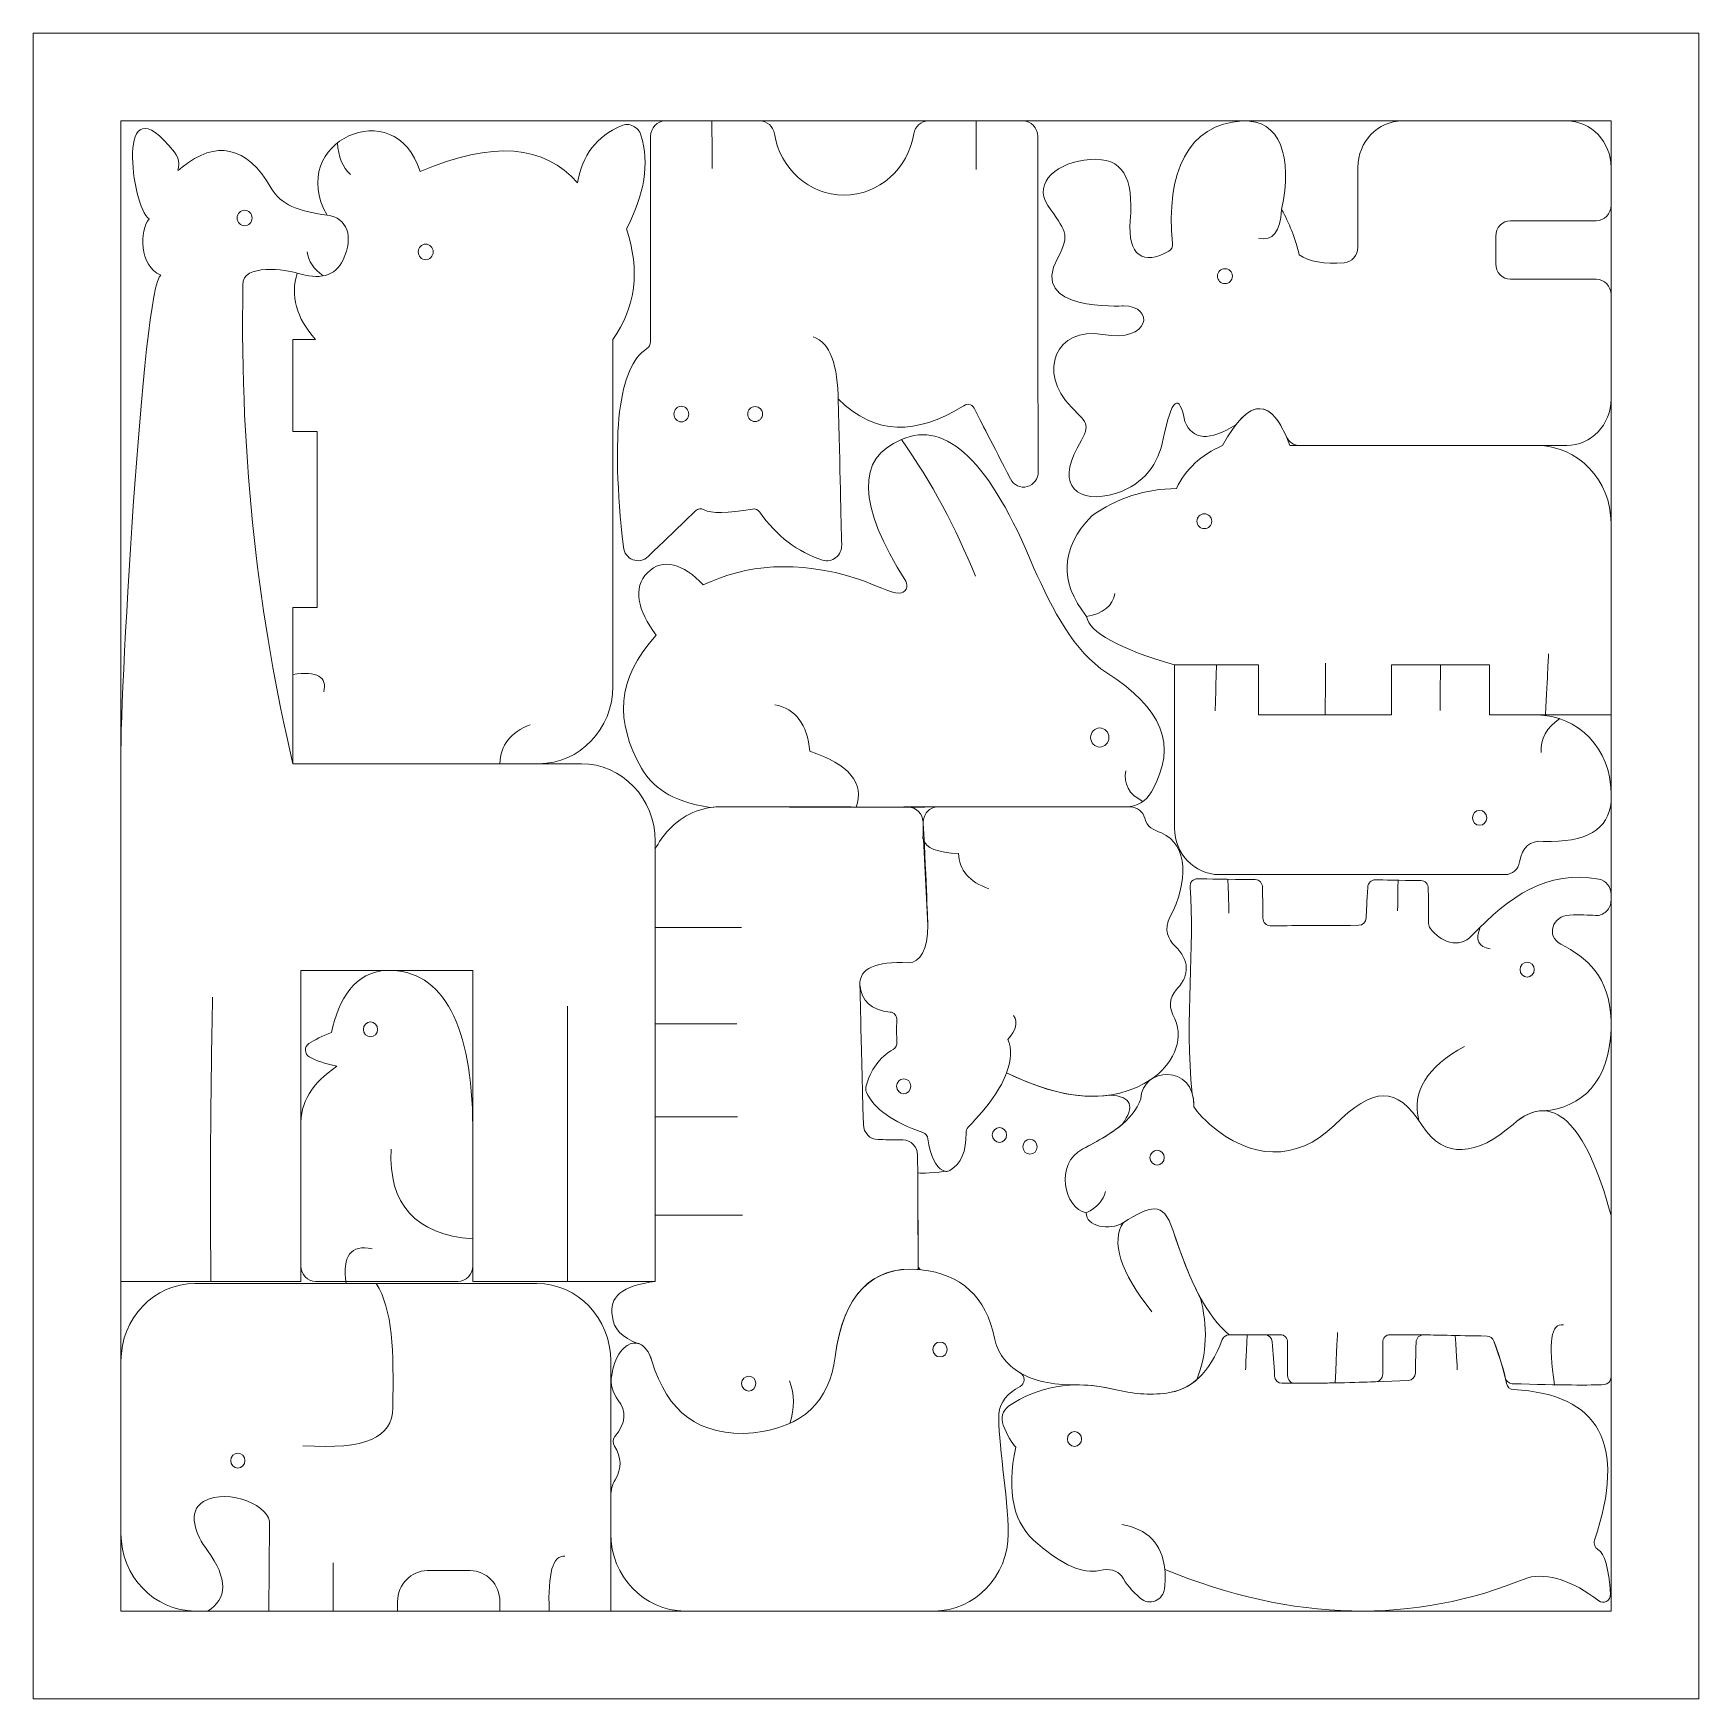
# Model space of a CAD drawing. Header units: centimetres. Extents: x -9.5 to 9.5, y -9.5 to 9.5.
import ezdxf

# ---------------------------------------------------------------- set-up
doc = ezdxf.new("R2010")
doc.units = ezdxf.units.CM
doc.header["$MEASUREMENT"] = 0
doc.layers.add('layer 1', color=7, linetype='Continuous')

msp = doc.modelspace()

# ---------------------------------------------------------------- linework, layer by layer
at = {"layer": 'layer 1', "color": 250, "lineweight": 9}
for points, knots in [([(-9.49923, 9.49923), (-9.49923, 9.49923), (9.49912, 9.49923), (9.49912, 9.49923), (9.49912, 9.49923), (9.49912, 9.49923), (9.49912, -9.49919), (9.49912, -9.49919), (9.49912, -9.49919), (9.49912, -9.49919), (-9.49923, -9.49919), (-9.49923, -9.49919), (-9.49923, -9.49919), (-9.49923, -9.49919), (-9.49923, 9.49923), (-9.49923, 9.49923)], [0, 0, 0, 0, 0.2, 0.2, 0.2, 0.2, 0.4, 0.4, 0.4, 0.4, 0.6, 0.6, 0.6, 0.6, 1, 1, 1, 1]), ([(-8.49923, 0.18612), (-8.49923, 0.18612), (-8.49923, 1.16681), (-8.49923, 1.16681), (-8.49923, 1.16681), (-8.52454, 1.69365), (-8.25016, 6.62949), (-8.04502, 6.74143), (-8.04502, 6.74143), (-8.29247, 6.8416), (-8.28911, 7.25602), (-8.17885, 7.38356), (-8.17885, 7.38356), (-8.37179, 7.50325), (-8.58392, 9.02054), (-7.88887, 8.14242), (-7.88887, 8.14242), (-7.7694, 7.99145), (-7.91973, 7.87583), (-7.79963, 7.97313), (-7.79963, 7.97313), (-7.41958, 8.28106), (-7.06711, 8.22111), (-6.78464, 7.73379), (-6.78464, 7.73379), (-6.67584, 7.54611), (-6.48151, 7.46848), (-6.14884, 7.42442), (-6.14884, 7.42442), (-5.91313, 7.39319), (-5.84319, 7.18035), (-5.96481, 6.91657), (-5.96481, 6.91657), (-6.05322, 6.72481), (-6.24287, 6.68337), (-6.48904, 6.7648), (-6.48904, 6.7648), (-6.59441, 6.79963), (-7.12817, 6.87877), (-7.10809, 6.63058), (-7.10809, 6.63058), (-7.145, 4.58893), (-6.91869, 2.80365), (-6.53926, 1.16681), (-6.53926, 1.16681), (-6.53926, 1.16681), (-3.24716, 1.16681), (-3.24716, 1.16681), (-3.24716, 1.16681), (-2.78344, 1.16681), (-2.40404, 0.76969), (-2.40404, 0.28431), (-2.40404, 0.28431), (-2.40404, 0.28431), (-2.40404, -4.73963), (-2.40404, -4.73963), (-2.40404, -4.73963), (-2.40404, -4.73963), (-4.48698, -4.73963), (-4.48698, -4.73963), (-4.48698, -4.73963), (-4.48698, -4.73963), (-4.48698, -1.19151), (-4.48698, -1.19151), (-4.48698, -1.19151), (-4.48698, -1.19151), (-6.44695, -1.19151), (-6.44695, -1.19151), (-6.44695, -1.19151), (-6.44695, -1.19151), (-6.44695, -4.73963), (-6.44695, -4.73963), (-6.44695, -4.73963), (-6.44695, -4.73963), (-8.49923, -4.73963), (-8.49923, -4.73963), (-8.49923, -4.73963), (-8.49923, -4.73963), (-8.49923, 0.18612), (-8.49923, 0.18612)], [0, 0, 0, 0, 0.04761905, 0.04761905, 0.04761905, 0.04761905, 0.0952381, 0.0952381, 0.0952381, 0.0952381, 0.14285714, 0.14285714, 0.14285714, 0.14285714, 0.19047619, 0.19047619, 0.19047619, 0.19047619, 0.23809524, 0.23809524, 0.23809524, 0.23809524, 0.28571429, 0.28571429, 0.28571429, 0.28571429, 0.33333333, 0.33333333, 0.33333333, 0.33333333, 0.38095238, 0.38095238, 0.38095238, 0.38095238, 0.42857143, 0.42857143, 0.42857143, 0.42857143, 0.47619048, 0.47619048, 0.47619048, 0.47619048, 0.52380952, 0.52380952, 0.52380952, 0.52380952, 0.57142857, 0.57142857, 0.57142857, 0.57142857, 0.61904762, 0.61904762, 0.61904762, 0.61904762, 0.66666667, 0.66666667, 0.66666667, 0.66666667, 0.71428571, 0.71428571, 0.71428571, 0.71428571, 0.76190476, 0.76190476, 0.76190476, 0.76190476, 0.80952381, 0.80952381, 0.80952381, 0.80952381, 0.85714286, 0.85714286, 0.85714286, 0.85714286, 0.9047619, 0.9047619, 0.9047619, 0.9047619, 1, 1, 1, 1]), ([(-6.53926, 1.16681), (-6.53926, 1.16681), (-3.73064, 1.16681), (-3.73064, 1.16681), (-3.73064, 1.16681), (-3.26692, 1.16681), (-2.88752, 1.56394), (-2.88752, 2.0493), (-2.88752, 2.0493), (-2.88752, 2.0493), (-2.88752, 6.00739), (-2.88752, 6.00739), (-2.88752, 6.00739), (-2.6261, 6.37283), (-2.57465, 6.79313), (-2.73319, 7.26827), (-2.73319, 7.26827), (-2.52442, 7.66162), (-2.46912, 8.01744), (-2.56727, 8.33576), (-2.56727, 8.33576), (-2.58221, 8.38422), (-2.61246, 8.42006), (-2.65655, 8.44155), (-2.65655, 8.44155), (-2.70064, 8.46305), (-2.74631, 8.46422), (-2.79136, 8.44501), (-2.79136, 8.44501), (-3.07344, 8.32471), (-3.23996, 8.10759), (-3.29088, 7.79364), (-3.29088, 7.79364), (-3.66498, 8.22557), (-4.25776, 8.27725), (-5.08661, 7.92206), (-5.08661, 7.92206), (-5.36618, 8.8356), (-6.62387, 8.25657), (-6.14884, 7.42442), (-6.14884, 7.42442), (-5.91313, 7.39317), (-5.84319, 7.18035), (-5.96481, 6.91656), (-5.96481, 6.91656), (-6.05322, 6.72481), (-6.24287, 6.68337), (-6.48904, 6.76478), (-6.48904, 6.76478), (-6.56958, 6.50584), (-6.49991, 6.25337), (-6.28008, 6.00739), (-6.28008, 6.00739), (-6.28008, 6.00739), (-6.53926, 6.00739), (-6.53926, 6.00739), (-6.53926, 6.00739), (-6.53926, 6.00739), (-6.53926, 4.95665), (-6.53926, 4.95665), (-6.53926, 4.95665), (-6.53926, 4.95665), (-6.25998, 4.95665), (-6.25998, 4.95665), (-6.25998, 4.95665), (-6.25998, 4.95665), (-6.25998, 2.94851), (-6.25998, 2.94851), (-6.25998, 2.94851), (-6.25998, 2.94851), (-6.53926, 2.94851), (-6.53926, 2.94851), (-6.53926, 2.94851), (-6.53926, 2.94851), (-6.53926, 1.16681), (-6.53926, 1.16681)], [0, 0, 0, 0, 0.05, 0.05, 0.05, 0.05, 0.1, 0.1, 0.1, 0.1, 0.15, 0.15, 0.15, 0.15, 0.2, 0.2, 0.2, 0.2, 0.25, 0.25, 0.25, 0.25, 0.3, 0.3, 0.3, 0.3, 0.35, 0.35, 0.35, 0.35, 0.4, 0.4, 0.4, 0.4, 0.45, 0.45, 0.45, 0.45, 0.5, 0.5, 0.5, 0.5, 0.55, 0.55, 0.55, 0.55, 0.6, 0.6, 0.6, 0.6, 0.65, 0.65, 0.65, 0.65, 0.7, 0.7, 0.7, 0.7, 0.75, 0.75, 0.75, 0.75, 0.8, 0.8, 0.8, 0.8, 0.85, 0.85, 0.85, 0.85, 0.9, 0.9, 0.9, 0.9, 1, 1, 1, 1]), ([(-8.49923, 8.49923), (-8.49923, 8.49923), (8.49912, 8.49923), (8.49912, 8.49923), (8.49912, 8.49923), (8.49912, 8.49923), (8.49912, -8.49919), (8.49912, -8.49919), (8.49912, -8.49919), (8.49912, -8.49919), (-8.49923, -8.49919), (-8.49923, -8.49919), (-8.49923, -8.49919), (-8.49923, -8.49919), (-8.49923, 8.49923), (-8.49923, 8.49923)], [0, 0, 0, 0, 0.2, 0.2, 0.2, 0.2, 0.4, 0.4, 0.4, 0.4, 0.6, 0.6, 0.6, 0.6, 1, 1, 1, 1]), ([(-2.28958, 8.49923), (-2.28958, 8.49923), (-1.2115, 8.49923), (-1.2115, 8.49923), (-1.2115, 8.49923), (-1.12882, 8.49923), (-1.05959, 8.43829), (-1.04539, 8.35303), (-1.04539, 8.35303), (-0.97926, 7.95582), (-0.64818, 7.65383), (-0.24975, 7.65383), (-0.24975, 7.65383), (0.14867, 7.65383), (0.47974, 7.95582), (0.54588, 8.35303), (0.54588, 8.35303), (0.56007, 8.43829), (0.62933, 8.49923), (0.71199, 8.49923), (0.71199, 8.49923), (0.71199, 8.49923), (1.79009, 8.49923), (1.79009, 8.49923), (1.79009, 8.49923), (1.88296, 8.49923), (1.9587, 8.41995), (1.9587, 8.32273), (1.9587, 8.32273), (1.9587, 7.04811), (1.95887, 5.77416), (1.96547, 4.49971), (1.96547, 4.49971), (1.96589, 4.41762), (1.91449, 4.34799), (1.83848, 4.32773), (1.83848, 4.32773), (1.76245, 4.30744), (1.68548, 4.34284), (1.64834, 4.41516), (1.64834, 4.41516), (1.44314, 4.81448), (1.30507, 5.08316), (1.23414, 5.22117), (1.23414, 5.22117), (1.22097, 5.24678), (1.19898, 5.2628), (1.17144, 5.26678), (1.17144, 5.26678), (1.1439, 5.27077), (1.12339, 5.2551), (1.09926, 5.24064), (1.09926, 5.24064), (0.57462, 4.92638), (0.11217, 4.89646), (-0.31666, 5.33055), (-0.31666, 5.33055), (-0.29716, 4.5035), (-0.28404, 3.94767), (-0.27733, 3.66313), (-0.27733, 3.66313), (-0.27594, 3.60468), (-0.29931, 3.55376), (-0.34379, 3.51833), (-0.34379, 3.51833), (-0.38823, 3.48293), (-0.44134, 3.47291), (-0.49481, 3.48986), (-0.49481, 3.48986), (-0.77976, 3.58025), (-1.01887, 3.76271), (-1.21221, 4.03715), (-1.21221, 4.03715), (-1.23158, 4.06466), (-1.26206, 4.07752), (-1.29424, 4.07176), (-1.29424, 4.07176), (-1.57979, 4.02078), (-1.76432, 4.01846), (-1.84772, 4.06478), (-1.84772, 4.06478), (-1.87986, 4.08264), (-1.91753, 4.07758), (-1.94432, 4.05177), (-1.94432, 4.05177), (-2.17684, 3.82784), (-2.35751, 3.65387), (-2.48627, 3.5299), (-2.48627, 3.5299), (-2.53406, 3.48387), (-2.59814, 3.47066), (-2.65905, 3.49429), (-2.65905, 3.49429), (-2.71995, 3.51794), (-2.7603, 3.57164), (-2.76789, 3.63916), (-2.76789, 3.63916), (-2.9143, 4.93928), (-2.82448, 5.69404), (-2.49842, 5.90348), (-2.49842, 5.90348), (-2.47272, 5.92), (-2.4582, 5.94711), (-2.4582, 5.9787), (-2.4582, 5.9787), (-2.4582, 5.9787), (-2.4582, 8.32273), (-2.4582, 8.32273), (-2.4582, 8.32273), (-2.4582, 8.41995), (-2.38246, 8.49923), (-2.28958, 8.49923)], [0, 0, 0, 0, 0.03448276, 0.03448276, 0.03448276, 0.03448276, 0.06896552, 0.06896552, 0.06896552, 0.06896552, 0.10344828, 0.10344828, 0.10344828, 0.10344828, 0.13793103, 0.13793103, 0.13793103, 0.13793103, 0.17241379, 0.17241379, 0.17241379, 0.17241379, 0.20689655, 0.20689655, 0.20689655, 0.20689655, 0.24137931, 0.24137931, 0.24137931, 0.24137931, 0.27586207, 0.27586207, 0.27586207, 0.27586207, 0.31034483, 0.31034483, 0.31034483, 0.31034483, 0.34482759, 0.34482759, 0.34482759, 0.34482759, 0.37931034, 0.37931034, 0.37931034, 0.37931034, 0.4137931, 0.4137931, 0.4137931, 0.4137931, 0.44827586, 0.44827586, 0.44827586, 0.44827586, 0.48275862, 0.48275862, 0.48275862, 0.48275862, 0.51724138, 0.51724138, 0.51724138, 0.51724138, 0.55172414, 0.55172414, 0.55172414, 0.55172414, 0.5862069, 0.5862069, 0.5862069, 0.5862069, 0.62068966, 0.62068966, 0.62068966, 0.62068966, 0.65517241, 0.65517241, 0.65517241, 0.65517241, 0.68965517, 0.68965517, 0.68965517, 0.68965517, 0.72413793, 0.72413793, 0.72413793, 0.72413793, 0.75862069, 0.75862069, 0.75862069, 0.75862069, 0.79310345, 0.79310345, 0.79310345, 0.79310345, 0.82758621, 0.82758621, 0.82758621, 0.82758621, 0.86206897, 0.86206897, 0.86206897, 0.86206897, 0.89655172, 0.89655172, 0.89655172, 0.89655172, 0.93103448, 0.93103448, 0.93103448, 0.93103448, 1, 1, 1, 1]), ([(5.61145, 4.7965), (5.61145, 4.7965), (7.656, 4.7965), (7.656, 4.7965), (7.656, 4.7965), (7.656, 4.7965), (7.99325, 4.7965), (7.99325, 4.7965), (7.99325, 4.7965), (8.27148, 4.7965), (8.49912, 5.03477), (8.49912, 5.326), (8.49912, 5.326), (8.49912, 5.326), (8.49912, 6.51725), (8.49912, 6.51725), (8.49912, 6.51725), (8.49912, 6.61446), (8.42337, 6.69375), (8.33049, 6.69375), (8.33049, 6.69375), (8.33049, 6.69375), (7.35274, 6.69375), (7.35274, 6.69375), (7.35274, 6.69375), (7.25987, 6.69375), (7.18413, 6.77302), (7.18413, 6.87025), (7.18413, 6.87025), (7.18413, 6.87025), (7.18413, 7.1845), (7.18413, 7.1845), (7.18413, 7.1845), (7.18413, 7.28172), (7.25987, 7.361), (7.35274, 7.361), (7.35274, 7.361), (7.35274, 7.361), (8.33049, 7.361), (8.33049, 7.361), (8.33049, 7.361), (8.42337, 7.361), (8.49912, 7.44029), (8.49912, 7.5375), (8.49912, 7.5375), (8.49912, 7.5375), (8.49912, 7.96973), (8.49912, 7.96973), (8.49912, 7.96973), (8.49912, 8.26095), (8.27148, 8.49923), (7.99325, 8.49923), (7.99325, 8.49923), (7.99325, 8.49923), (6.11731, 8.49923), (6.11731, 8.49923), (6.11731, 8.49923), (5.83869, 8.49923), (5.61145, 8.26136), (5.61145, 7.96973), (5.61145, 7.96973), (5.61145, 7.96973), (5.61145, 7.05796), (5.61145, 7.05796), (5.61145, 7.05796), (5.61145, 6.96529), (5.5435, 6.88874), (5.45523, 6.88193), (5.45523, 6.88193), (5.22637, 6.86424), (5.05535, 6.8949), (4.94222, 6.97393), (4.94222, 6.97393), (4.89432, 7.16576), (4.8274, 7.33699), (4.74147, 7.48762), (4.74147, 7.48762), (4.87016, 8.08995), (4.72646, 8.52104), (4.29531, 8.49923), (4.29531, 8.49923), (3.6717, 8.46768), (3.41641, 7.90816), (3.49729, 7.10008), (3.49729, 7.10008), (3.50089, 7.0641), (3.48453, 7.0312), (3.45431, 7.01367), (3.45431, 7.01367), (3.16578, 6.84629), (2.98395, 6.96333), (3.0143, 7.361), (3.0143, 7.361), (3.05214, 7.85684), (2.93404, 8.0859), (2.55532, 8.05969), (2.55532, 8.05969), (2.19489, 8.03476), (1.89583, 7.80241), (2.07571, 7.53433), (2.07571, 7.53433), (2.2647, 7.25268), (2.34222, 7.21717), (2.18724, 6.9389), (2.18724, 6.9389), (1.84094, 6.31714), (2.92632, 6.39025), (2.93455, 6.3902), (2.93455, 6.3902), (3.29945, 6.38746), (3.24784, 5.96601), (2.70032, 6.06331), (2.70032, 6.06331), (2.16695, 6.15808), (1.94967, 5.63603), (2.3434, 5.23439), (2.3434, 5.23439), (2.54097, 5.03285), (2.56414, 5.04155), (2.41033, 4.7674), (2.41033, 4.7674), (2.17601, 4.34975), (2.40527, 4.11212), (2.85647, 4.25373), (2.85647, 4.25373), (3.17468, 4.3536), (3.33594, 4.59085), (3.39185, 4.87247), (3.39185, 4.87247), (3.48509, 5.34192), (3.57424, 5.4064), (3.63724, 5.07095), (3.63724, 5.07095), (3.72479, 4.8564), (3.91878, 4.84415), (4.21924, 5.03421), (4.21924, 5.03421), (4.44094, 5.31685), (4.6329, 5.27205), (4.79505, 4.89978), (4.79505, 4.89978), (4.82308, 4.83542), (4.88088, 4.7965), (4.94847, 4.7965), (4.94847, 4.7965), (4.94847, 4.7965), (5.61145, 4.7965), (5.61145, 4.7965)], [0, 0, 0, 0, 0.02631579, 0.02631579, 0.02631579, 0.02631579, 0.05263158, 0.05263158, 0.05263158, 0.05263158, 0.07894737, 0.07894737, 0.07894737, 0.07894737, 0.10526316, 0.10526316, 0.10526316, 0.10526316, 0.13157895, 0.13157895, 0.13157895, 0.13157895, 0.15789474, 0.15789474, 0.15789474, 0.15789474, 0.18421053, 0.18421053, 0.18421053, 0.18421053, 0.21052632, 0.21052632, 0.21052632, 0.21052632, 0.23684211, 0.23684211, 0.23684211, 0.23684211, 0.26315789, 0.26315789, 0.26315789, 0.26315789, 0.28947368, 0.28947368, 0.28947368, 0.28947368, 0.31578947, 0.31578947, 0.31578947, 0.31578947, 0.34210526, 0.34210526, 0.34210526, 0.34210526, 0.36842105, 0.36842105, 0.36842105, 0.36842105, 0.39473684, 0.39473684, 0.39473684, 0.39473684, 0.42105263, 0.42105263, 0.42105263, 0.42105263, 0.44736842, 0.44736842, 0.44736842, 0.44736842, 0.47368421, 0.47368421, 0.47368421, 0.47368421, 0.5, 0.5, 0.5, 0.5, 0.52631579, 0.52631579, 0.52631579, 0.52631579, 0.55263158, 0.55263158, 0.55263158, 0.55263158, 0.57894737, 0.57894737, 0.57894737, 0.57894737, 0.60526316, 0.60526316, 0.60526316, 0.60526316, 0.63157895, 0.63157895, 0.63157895, 0.63157895, 0.65789474, 0.65789474, 0.65789474, 0.65789474, 0.68421053, 0.68421053, 0.68421053, 0.68421053, 0.71052632, 0.71052632, 0.71052632, 0.71052632, 0.73684211, 0.73684211, 0.73684211, 0.73684211, 0.76315789, 0.76315789, 0.76315789, 0.76315789, 0.78947368, 0.78947368, 0.78947368, 0.78947368, 0.81578947, 0.81578947, 0.81578947, 0.81578947, 0.84210526, 0.84210526, 0.84210526, 0.84210526, 0.86842105, 0.86842105, 0.86842105, 0.86842105, 0.89473684, 0.89473684, 0.89473684, 0.89473684, 0.92105263, 0.92105263, 0.92105263, 0.92105263, 0.94736842, 0.94736842, 0.94736842, 0.94736842, 1, 1, 1, 1]), ([(-7.08856, 7.48127), (-7.13552, 7.48127), (-7.17356, 7.44143), (-7.17356, 7.39229), (-7.17356, 7.39229), (-7.17356, 7.34315), (-7.13552, 7.30333), (-7.08856, 7.30333), (-7.08856, 7.30333), (-7.04161, 7.30333), (-7.00356, 7.34315), (-7.00356, 7.39229), (-7.00356, 7.39229), (-7.00356, 7.44143), (-7.04161, 7.48127), (-7.08856, 7.48127)], [0, 0, 0, 0, 0.2, 0.2, 0.2, 0.2, 0.4, 0.4, 0.4, 0.4, 0.6, 0.6, 0.6, 0.6, 1, 1, 1, 1]), ([(-5.02274, 6.91677), (-5.06969, 6.91677), (-5.10774, 6.95661), (-5.10774, 7.00575), (-5.10774, 7.00575), (-5.10774, 7.05487), (-5.06969, 7.0947), (-5.02274, 7.0947), (-5.02274, 7.0947), (-4.97579, 7.0947), (-4.93774, 7.05487), (-4.93774, 7.00575), (-4.93774, 7.00575), (-4.93774, 6.95661), (-4.97579, 6.91677), (-5.02274, 6.91677)], [0, 0, 0, 0, 0.2, 0.2, 0.2, 0.2, 0.4, 0.4, 0.4, 0.4, 0.6, 0.6, 0.6, 0.6, 1, 1, 1, 1]), ([(4.09454, 6.64376), (4.04758, 6.64376), (4.00954, 6.6818), (4.00954, 6.72876), (4.00954, 6.72876), (4.00954, 6.7757), (4.04758, 6.81375), (4.09454, 6.81375), (4.09454, 6.81375), (4.14148, 6.81375), (4.17954, 6.7757), (4.17954, 6.72876), (4.17954, 6.72876), (4.17954, 6.6818), (4.14148, 6.64376), (4.09454, 6.64376)], [0, 0, 0, 0, 0.2, 0.2, 0.2, 0.2, 0.4, 0.4, 0.4, 0.4, 0.6, 0.6, 0.6, 0.6, 1, 1, 1, 1]), ([(4.83621, 4.7965), (4.83621, 4.7965), (7.656, 4.7965), (7.656, 4.7965), (7.656, 4.7965), (8.11971, 4.7965), (8.49912, 4.39935), (8.49912, 3.91401), (8.49912, 3.91401), (8.49912, 3.91401), (8.49912, 1.72306), (8.49912, 1.72306), (8.49912, 1.72306), (8.49912, 1.72306), (7.656, 1.72306), (7.656, 1.72306), (7.656, 1.72306), (7.656, 1.72306), (7.1116, 1.72306), (7.1116, 1.72306), (7.1116, 1.72306), (7.1116, 1.72306), (7.1116, 2.29513), (7.1116, 2.29513), (7.1116, 2.29513), (7.1116, 2.29513), (5.99622, 2.29513), (5.99622, 2.29513), (5.99622, 2.29513), (5.99622, 2.29513), (5.99622, 1.72306), (5.99622, 1.72306), (5.99622, 1.72306), (5.99622, 1.72306), (4.83621, 1.72306), (4.83621, 1.72306), (4.83621, 1.72306), (4.83621, 1.72306), (4.47933, 1.72306), (4.47933, 1.72306), (4.47933, 1.72306), (4.47933, 1.72306), (4.47933, 2.29513), (4.47933, 2.29513), (4.47933, 2.29513), (4.47933, 2.29513), (3.52009, 2.29513), (3.52009, 2.29513), (3.52009, 2.29513), (2.8831, 2.47975), (2.54848, 2.66365), (2.51622, 2.84682), (2.51622, 2.84682), (2.20024, 3.24471), (2.21884, 3.62608), (2.57201, 3.99095), (2.57201, 3.99095), (2.86148, 4.19824), (3.18494, 4.30331), (3.54238, 4.30616), (3.54238, 4.30616), (3.64652, 4.52691), (3.82127, 4.69034), (4.0666, 4.7965), (4.0666, 4.7965), (4.37413, 5.35743), (4.63068, 5.35743), (4.83621, 4.7965)], [0, 0, 0, 0, 0.05555556, 0.05555556, 0.05555556, 0.05555556, 0.11111111, 0.11111111, 0.11111111, 0.11111111, 0.16666667, 0.16666667, 0.16666667, 0.16666667, 0.22222222, 0.22222222, 0.22222222, 0.22222222, 0.27777778, 0.27777778, 0.27777778, 0.27777778, 0.33333333, 0.33333333, 0.33333333, 0.33333333, 0.38888889, 0.38888889, 0.38888889, 0.38888889, 0.44444444, 0.44444444, 0.44444444, 0.44444444, 0.5, 0.5, 0.5, 0.5, 0.55555556, 0.55555556, 0.55555556, 0.55555556, 0.61111111, 0.61111111, 0.61111111, 0.61111111, 0.66666667, 0.66666667, 0.66666667, 0.66666667, 0.72222222, 0.72222222, 0.72222222, 0.72222222, 0.77777778, 0.77777778, 0.77777778, 0.77777778, 0.83333333, 0.83333333, 0.83333333, 0.83333333, 0.88888889, 0.88888889, 0.88888889, 0.88888889, 1, 1, 1, 1]), ([(-2.10685, 5.06646), (-2.15381, 5.06646), (-2.19185, 5.10629), (-2.19185, 5.15542), (-2.19185, 5.15542), (-2.19185, 5.20457), (-2.15381, 5.2444), (-2.10685, 5.2444), (-2.10685, 5.2444), (-2.05991, 5.2444), (-2.02185, 5.20457), (-2.02185, 5.15542), (-2.02185, 5.15542), (-2.02185, 5.10629), (-2.05991, 5.06646), (-2.10685, 5.06646)], [0, 0, 0, 0, 0.2, 0.2, 0.2, 0.2, 0.4, 0.4, 0.4, 0.4, 0.6, 0.6, 0.6, 0.6, 1, 1, 1, 1]), ([(-1.26473, 5.07044), (-1.31168, 5.07044), (-1.34973, 5.10848), (-1.34973, 5.15543), (-1.34973, 5.15543), (-1.34973, 5.20238), (-1.31168, 5.24043), (-1.26473, 5.24043), (-1.26473, 5.24043), (-1.21779, 5.24043), (-1.17973, 5.20238), (-1.17973, 5.15543), (-1.17973, 5.15543), (-1.17973, 5.10848), (-1.21779, 5.07044), (-1.26473, 5.07044)], [0, 0, 0, 0, 0.2, 0.2, 0.2, 0.2, 0.4, 0.4, 0.4, 0.4, 0.6, 0.6, 0.6, 0.6, 1, 1, 1, 1]), ([(3.25702, 0.84727), (3.56705, 1.39466), (3.3714, 1.79693), (2.74902, 2.2018), (2.74902, 2.2018), (2.36721, 2.45017), (2.13416, 2.91523), (1.91249, 3.4043), (1.91249, 3.4043), (1.41731, 4.60928), (0.91538, 5.09573), (0.40673, 4.86366), (0.40673, 4.86366), (-0.11383, 4.65988), (-0.09842, 4.1215), (0.45297, 3.2486), (0.45297, 3.2486), (0.47064, 3.22064), (0.47202, 3.18708), (0.45668, 3.15764), (0.45668, 3.15764), (0.44131, 3.12821), (0.41364, 3.11127), (0.3816, 3.11168), (0.3816, 3.11168), (0.26674, 3.11316), (0.12228, 3.20535), (-0.0952, 3.27587), (-0.0952, 3.27587), (-0.78317, 3.49901), (-1.381, 3.4369), (-1.85748, 3.20582), (-1.85748, 3.20582), (-2.08352, 3.44809), (-2.31608, 3.52095), (-2.49325, 3.34593), (-2.49325, 3.34593), (-2.66409, 3.17716), (-2.60682, 2.91675), (-2.39287, 2.63377), (-2.39287, 2.63377), (-2.85381, 2.12169), (-2.8616, 1.6489), (-2.56016, 1.11605), (-2.56016, 1.11605), (-2.44499, 0.91247), (-2.23661, 0.73879), (-1.77556, 0.66691), (-1.77556, 0.66691), (-1.73417, 0.67296), (-1.69162, 0.67594), (-1.64794, 0.67587), (-1.64794, 0.67587), (-1.15198, 0.67499), (-0.44203, 0.66855), (0.48192, 0.67192), (0.48192, 0.67192), (1.12908, 0.67429), (-0.17758, 0.67429), (0.82186, 0.67429), (0.82186, 0.67429), (1.51565, 0.67429), (2.29971, 0.67429), (2.96692, 0.67429), (2.96692, 0.67429), (3.0894, 0.67429), (3.19456, 0.73699), (3.25702, 0.84727)], [0, 0, 0, 0, 0.05555556, 0.05555556, 0.05555556, 0.05555556, 0.11111111, 0.11111111, 0.11111111, 0.11111111, 0.16666667, 0.16666667, 0.16666667, 0.16666667, 0.22222222, 0.22222222, 0.22222222, 0.22222222, 0.27777778, 0.27777778, 0.27777778, 0.27777778, 0.33333333, 0.33333333, 0.33333333, 0.33333333, 0.38888889, 0.38888889, 0.38888889, 0.38888889, 0.44444444, 0.44444444, 0.44444444, 0.44444444, 0.5, 0.5, 0.5, 0.5, 0.55555556, 0.55555556, 0.55555556, 0.55555556, 0.61111111, 0.61111111, 0.61111111, 0.61111111, 0.66666667, 0.66666667, 0.66666667, 0.66666667, 0.72222222, 0.72222222, 0.72222222, 0.72222222, 0.77777778, 0.77777778, 0.77777778, 0.77777778, 0.83333333, 0.83333333, 0.83333333, 0.83333333, 0.88888889, 0.88888889, 0.88888889, 0.88888889, 1, 1, 1, 1]), ([(3.85964, 3.84843), (3.81269, 3.84843), (3.77464, 3.88647), (3.77464, 3.93342), (3.77464, 3.93342), (3.77464, 3.98036), (3.81269, 4.01842), (3.85964, 4.01842), (3.85964, 4.01842), (3.90659, 4.01842), (3.94464, 3.98036), (3.94464, 3.93342), (3.94464, 3.93342), (3.94464, 3.88647), (3.90659, 3.84843), (3.85964, 3.84843)], [0, 0, 0, 0, 0.2, 0.2, 0.2, 0.2, 0.4, 0.4, 0.4, 0.4, 0.6, 0.6, 0.6, 0.6, 1, 1, 1, 1]), ([(3.52009, 2.29513), (3.52009, 2.29513), (4.47933, 2.29513), (4.47933, 2.29513), (4.47933, 2.29513), (4.47933, 2.29513), (4.47933, 1.72306), (4.47933, 1.72306), (4.47933, 1.72306), (4.47933, 1.72306), (5.99622, 1.72306), (5.99622, 1.72306), (5.99622, 1.72306), (5.99622, 1.72306), (5.99622, 2.29513), (5.99622, 2.29513), (5.99622, 2.29513), (5.99622, 2.29513), (7.1116, 2.29513), (7.1116, 2.29513), (7.1116, 2.29513), (7.1116, 2.29513), (7.1116, 1.72306), (7.1116, 1.72306), (7.1116, 1.72306), (7.1116, 1.72306), (7.656, 1.72306), (7.656, 1.72306), (7.656, 1.72306), (8.12037, 1.72306), (8.49912, 1.32662), (8.49912, 0.84056), (8.49912, 0.84056), (8.49912, 0.84056), (8.49912, 0.73339), (8.49912, 0.73339), (8.49912, 0.73339), (8.47441, 0.41452), (8.21642, 0.26382), (7.72505, 0.28122), (7.72505, 0.28122), (7.57501, 0.29378), (7.48549, 0.21575), (7.45656, 0.04709), (7.45656, 0.04709), (7.44198, -0.03775), (7.37295, -0.0982), (7.29059, -0.0982), (7.29059, -0.0982), (7.29059, -0.0982), (4.02596, -0.0982), (4.02596, -0.0982), (4.02596, -0.0982), (3.74773, -0.0982), (3.52009, 0.14007), (3.52009, 0.4313), (3.52009, 0.4313), (3.52009, 0.4313), (3.52009, 2.29513), (3.52009, 2.29513)], [0, 0, 0, 0, 0.0625, 0.0625, 0.0625, 0.0625, 0.125, 0.125, 0.125, 0.125, 0.1875, 0.1875, 0.1875, 0.1875, 0.25, 0.25, 0.25, 0.25, 0.3125, 0.3125, 0.3125, 0.3125, 0.375, 0.375, 0.375, 0.375, 0.4375, 0.4375, 0.4375, 0.4375, 0.5, 0.5, 0.5, 0.5, 0.5625, 0.5625, 0.5625, 0.5625, 0.625, 0.625, 0.625, 0.625, 0.6875, 0.6875, 0.6875, 0.6875, 0.75, 0.75, 0.75, 0.75, 0.8125, 0.8125, 0.8125, 0.8125, 0.875, 0.875, 0.875, 0.875, 1, 1, 1, 1]), ([(-0.11047, 0.67097), (-0.0163, 0.94767), (-0.1929, 1.16022), (-0.64027, 1.30863), (-0.64027, 1.30863), (-0.66858, 1.61683), (-0.80244, 1.79389), (-1.04181, 1.83982)], [0, 0, 0, 0, 0.33333333, 0.33333333, 0.33333333, 0.33333333, 1, 1, 1, 1]), ([(2.66682, 1.35719), (2.60931, 1.35719), (2.56268, 1.406), (2.56268, 1.4662), (2.56268, 1.4662), (2.56268, 1.5264), (2.60931, 1.57521), (2.66682, 1.57521), (2.66682, 1.57521), (2.72434, 1.57521), (2.77096, 1.5264), (2.77096, 1.4662), (2.77096, 1.4662), (2.77096, 1.406), (2.72434, 1.35719), (2.66682, 1.35719)], [0, 0, 0, 0, 0.2, 0.2, 0.2, 0.2, 0.4, 0.4, 0.4, 0.4, 0.6, 0.6, 0.6, 0.6, 1, 1, 1, 1]), ([(0.6555, 0.30558), (0.6444, 0.31781), (0.6437, 0.33119), (0.65348, 0.3457), (0.65348, 0.3457), (0.65328, 0.34983), (0.65317, 0.35396), (0.65322, 0.35802), (0.65322, 0.35802), (0.65322, 0.35802), (0.6502, 0.49938), (0.6502, 0.49938), (0.6502, 0.49938), (0.64816, 0.59508), (0.57336, 0.67175), (0.48192, 0.67192), (0.48192, 0.67192), (-0.44203, 0.67363), (-1.15198, 0.675), (-1.64794, 0.67587), (-1.64794, 0.67587), (-1.88342, 0.6763), (-2.08622, 0.58742), (-2.25115, 0.41151), (-2.25115, 0.41151), (-2.31455, 0.3439), (-2.36554, 0.27066), (-2.40404, 0.19214), (-2.40404, 0.19214), (-2.40404, 0.19214), (-2.40404, -4.73963), (-2.40404, -4.73963), (-2.40404, -4.73963), (-2.7783, -4.78599), (-2.94096, -4.91928), (-2.89204, -5.13952), (-2.89204, -5.13952), (-2.88082, -5.2797), (-2.78421, -5.38174), (-2.60223, -5.44573), (-2.60223, -5.44573), (-2.59541, -5.44749), (-2.58864, -5.44977), (-2.58195, -5.4526), (-2.58195, -5.4526), (-2.58195, -5.4526), (-2.58128, -5.45283), (-2.58128, -5.45283), (-2.58128, -5.45283), (-2.58128, -5.45283), (-2.58126, -5.45293), (-2.58126, -5.45293), (-2.58126, -5.45293), (-2.52562, -5.4768), (-2.47545, -5.53881), (-2.44294, -5.6445), (-2.44294, -5.6445), (-2.2633, -6.22846), (-1.91215, -6.5135), (-1.28294, -6.46757), (-1.28294, -6.46757), (-0.71969, -6.40118), (-0.41796, -6.11007), (-0.35164, -5.59775), (-0.35164, -5.59775), (-0.26102, -4.8978), (0.0631, -4.56231), (0.59474, -4.60232), (0.59474, -4.60232), (0.59474, -4.60232), (0.59476, -4.60226), (0.59476, -4.60226), (0.59476, -4.60226), (0.59178, -3.95578), (0.58977, -3.5216), (0.58875, -3.29964), (0.58875, -3.29964), (0.58832, -3.20329), (0.51372, -3.12486), (0.42167, -3.12399), (0.42167, -3.12399), (0.30345, -3.12287), (0.20865, -3.12198), (0.13734, -3.12131), (0.13734, -3.12131), (0.04655, -3.12045), (-0.02732, -3.04442), (-0.0297, -2.94943), (-0.0297, -2.94943), (-0.05643, -1.88574), (-0.06978, -1.35387), (-0.06978, -1.35387), (-0.06978, -1.35387), (-0.07589, -1.17065), (0.10814, -1.08698), (0.48232, -1.10287), (0.48232, -1.10287), (0.6267, -1.09989), (0.70106, -0.95787), (0.7054, -0.67675), (0.7054, -0.67675), (0.7054, -0.67675), (0.6555, 0.30558), (0.6555, 0.30558)], [0, 0, 0, 0, 0.03703704, 0.03703704, 0.03703704, 0.03703704, 0.07407407, 0.07407407, 0.07407407, 0.07407407, 0.11111111, 0.11111111, 0.11111111, 0.11111111, 0.14814815, 0.14814815, 0.14814815, 0.14814815, 0.18518519, 0.18518519, 0.18518519, 0.18518519, 0.22222222, 0.22222222, 0.22222222, 0.22222222, 0.25925926, 0.25925926, 0.25925926, 0.25925926, 0.2962963, 0.2962963, 0.2962963, 0.2962963, 0.33333333, 0.33333333, 0.33333333, 0.33333333, 0.37037037, 0.37037037, 0.37037037, 0.37037037, 0.40740741, 0.40740741, 0.40740741, 0.40740741, 0.44444444, 0.44444444, 0.44444444, 0.44444444, 0.48148148, 0.48148148, 0.48148148, 0.48148148, 0.51851852, 0.51851852, 0.51851852, 0.51851852, 0.55555556, 0.55555556, 0.55555556, 0.55555556, 0.59259259, 0.59259259, 0.59259259, 0.59259259, 0.62962963, 0.62962963, 0.62962963, 0.62962963, 0.66666667, 0.66666667, 0.66666667, 0.66666667, 0.7037037, 0.7037037, 0.7037037, 0.7037037, 0.74074074, 0.74074074, 0.74074074, 0.74074074, 0.77777778, 0.77777778, 0.77777778, 0.77777778, 0.81481481, 0.81481481, 0.81481481, 0.81481481, 0.85185185, 0.85185185, 0.85185185, 0.85185185, 0.88888889, 0.88888889, 0.88888889, 0.88888889, 0.92592593, 0.92592593, 0.92592593, 0.92592593, 1, 1, 1, 1]), ([(0.65348, 0.48839), (0.68806, -0.19322), (0.7054, -0.67675), (0.7054, -0.67675), (0.7054, -0.67675), (0.70106, -0.95787), (0.6267, -1.09989), (0.48232, -1.10287), (0.48232, -1.10287), (0.10814, -1.08698), (-0.07589, -1.17065), (-0.06978, -1.35387), (-0.06978, -1.35387), (-0.05526, -1.54196), (0.05985, -1.64588), (0.27549, -1.66562), (0.27549, -1.66562), (0.32108, -1.66981), (0.35523, -1.71143), (0.35229, -1.75922), (0.35229, -1.75922), (0.34682, -1.84807), (0.34722, -1.93077), (0.3535, -2.00729), (0.3535, -2.00729), (0.3564, -2.04277), (0.34007, -2.07481), (0.3103, -2.09206), (0.3103, -2.09206), (0.1532, -2.18297), (0.04944, -2.32557), (-0.00099, -2.51973), (-0.00099, -2.51973), (-0.00652, -2.54107), (-0.00475, -2.5613), (0.00443, -2.58122), (0.00443, -2.58122), (0.0907, -2.76847), (0.30573, -2.92186), (0.64943, -3.04139), (0.64943, -3.04139), (0.68048, -3.05219), (0.70163, -3.07866), (0.70629, -3.11259), (0.70629, -3.11259), (0.73319, -3.30844), (0.79087, -3.42911), (0.87925, -3.47456), (0.87925, -3.47456), (0.90497, -3.48779), (0.93285, -3.48697), (0.95782, -3.47222), (0.95782, -3.47222), (1.08451, -3.39752), (1.14582, -3.25442), (1.14174, -3.04309), (1.14174, -3.04309), (1.14125, -3.01813), (1.1496, -2.99645), (1.16649, -2.97882), (1.16649, -2.97882), (1.40049, -2.73449), (1.54608, -2.52752), (1.60327, -2.3579), (1.60327, -2.3579), (2.22685, -2.66731), (2.80452, -2.73611), (3.26057, -2.4281), (3.26057, -2.4281), (3.47956, -2.2802), (3.64175, -1.99701), (3.52171, -1.74496), (3.52171, -1.74496), (3.45873, -1.6127), (3.44304, -1.51849), (3.55516, -1.39474), (3.55516, -1.39474), (3.69273, -1.24292), (3.6903, -1.07109), (3.52729, -0.91607), (3.52729, -0.91607), (3.44506, -0.83788), (3.39451, -0.72469), (3.47151, -0.57751), (3.47151, -0.57751), (3.67607, -0.18642), (3.67842, 0.24317), (3.37113, 0.3766), (3.37113, 0.3766), (3.27781, 0.41712), (3.20641, 0.44034), (3.17952, 0.54407), (3.17952, 0.54407), (3.1593, 0.622), (3.094, 0.67429), (3.01679, 0.67429), (3.01679, 0.67429), (2.33902, 0.67429), (1.53301, 0.67429), (0.82186, 0.67429), (0.82186, 0.67429), (0.77385, 0.67429), (0.73253, 0.65569), (0.69949, 0.61924), (0.69949, 0.61924), (0.66646, 0.58277), (0.65093, 0.53854), (0.65348, 0.48839)], [0, 0, 0, 0, 0.03571429, 0.03571429, 0.03571429, 0.03571429, 0.07142857, 0.07142857, 0.07142857, 0.07142857, 0.10714286, 0.10714286, 0.10714286, 0.10714286, 0.14285714, 0.14285714, 0.14285714, 0.14285714, 0.17857143, 0.17857143, 0.17857143, 0.17857143, 0.21428571, 0.21428571, 0.21428571, 0.21428571, 0.25, 0.25, 0.25, 0.25, 0.28571429, 0.28571429, 0.28571429, 0.28571429, 0.32142857, 0.32142857, 0.32142857, 0.32142857, 0.35714286, 0.35714286, 0.35714286, 0.35714286, 0.39285714, 0.39285714, 0.39285714, 0.39285714, 0.42857143, 0.42857143, 0.42857143, 0.42857143, 0.46428571, 0.46428571, 0.46428571, 0.46428571, 0.5, 0.5, 0.5, 0.5, 0.53571429, 0.53571429, 0.53571429, 0.53571429, 0.57142857, 0.57142857, 0.57142857, 0.57142857, 0.60714286, 0.60714286, 0.60714286, 0.60714286, 0.64285714, 0.64285714, 0.64285714, 0.64285714, 0.67857143, 0.67857143, 0.67857143, 0.67857143, 0.71428571, 0.71428571, 0.71428571, 0.71428571, 0.75, 0.75, 0.75, 0.75, 0.78571429, 0.78571429, 0.78571429, 0.78571429, 0.82142857, 0.82142857, 0.82142857, 0.82142857, 0.85714286, 0.85714286, 0.85714286, 0.85714286, 0.89285714, 0.89285714, 0.89285714, 0.89285714, 0.92857143, 0.92857143, 0.92857143, 0.92857143, 1, 1, 1, 1]), ([(7.00005, 0.46475), (6.9552, 0.46475), (6.91886, 0.50281), (6.91886, 0.54975), (6.91886, 0.54975), (6.91886, 0.59669), (6.9552, 0.63475), (7.00005, 0.63475), (7.00005, 0.63475), (7.04491, 0.63475), (7.08125, 0.59669), (7.08125, 0.54975), (7.08125, 0.54975), (7.08125, 0.50281), (7.04491, 0.46475), (7.00005, 0.46475)], [0, 0, 0, 0, 0.2, 0.2, 0.2, 0.2, 0.4, 0.4, 0.4, 0.4, 0.6, 0.6, 0.6, 0.6, 1, 1, 1, 1]), ([(1.40243, -0.25949), (1.17805, -0.18151), (1.06279, -0.04725), (1.05667, 0.14329), (1.05667, 0.14329), (0.81475, 0.15082), (0.68103, 0.20488), (0.65552, 0.30551)], [0, 0, 0, 0, 0.33333333, 0.33333333, 0.33333333, 0.33333333, 1, 1, 1, 1]), ([(3.6962, -0.24278), (3.75436, -0.90417), (3.63105, -1.73059), (3.72195, -2.59745), (3.72195, -2.59745), (3.73433, -2.63942), (3.74069, -2.68779), (3.7392, -2.74291), (3.7392, -2.74291), (3.7392, -2.74291), (3.78586, -2.8274), (3.92323, -2.94722), (3.92323, -2.94722), (4.38494, -3.34995), (4.90699, -3.38134), (5.33977, -2.95889), (5.33977, -2.95889), (5.79367, -2.51587), (6.04853, -2.4999), (6.3436, -2.95889), (6.3436, -2.95889), (6.59547, -3.35069), (6.97007, -3.30762), (7.38091, -2.94722), (7.38091, -2.94722), (7.50098, -2.84189), (7.61625, -2.79058), (7.72628, -2.79259), (7.72628, -2.79259), (7.72628, -2.79259), (7.72627, -2.79253), (7.72627, -2.79253), (7.72627, -2.79253), (8.16597, -2.76282), (8.48104, -2.45737), (8.49912, -1.86129), (8.49912, -1.86129), (8.49912, -1.86129), (8.49912, -1.76259), (8.49912, -1.76259), (8.49912, -1.76259), (8.48342, -1.25964), (8.22048, -1.04477), (7.92737, -0.89227), (7.92737, -0.89227), (7.74966, -0.79984), (7.83359, -0.56556), (8.02498, -0.55956), (8.02498, -0.55956), (8.14696, -0.55574), (8.24536, -0.5595), (8.32037, -0.56422), (8.32037, -0.56422), (8.3685, -0.56724), (8.41099, -0.55113), (8.44608, -0.51651), (8.44608, -0.51651), (8.48119, -0.48193), (8.49912, -0.4385), (8.49912, -0.38803), (8.49912, -0.38803), (8.49912, -0.38803), (8.49912, -0.32389), (8.49912, -0.32389), (8.49912, -0.32389), (8.49912, -0.23756), (8.44121, -0.16522), (8.36, -0.15011), (8.36, -0.15011), (7.77041, -0.04044), (7.33552, -0.35006), (6.91517, -0.79014), (6.91517, -0.79014), (6.75651, -0.95622), (6.55434, -0.86368), (6.437, -0.71031), (6.437, -0.71031), (6.42473, -0.69426), (6.41874, -0.67667), (6.41853, -0.65613), (6.41853, -0.65613), (6.4165, -0.46741), (6.41504, -0.33344), (6.41419, -0.25429), (6.41419, -0.25429), (6.41369, -0.20654), (6.37688, -0.16782), (6.33125, -0.16705), (6.33125, -0.16705), (6.07647, -0.16272), (5.90228, -0.15975), (5.80874, -0.15815), (5.80874, -0.15815), (5.7633, -0.15737), (5.72545, -0.19445), (5.72316, -0.24195), (5.72316, -0.24195), (5.71529, -0.4046), (5.70963, -0.52161), (5.7062, -0.59289), (5.7062, -0.59289), (5.70395, -0.63974), (5.66721, -0.67647), (5.62241, -0.67671), (5.62241, -0.67671), (5.09478, -0.67931), (4.75793, -0.68099), (4.61198, -0.6817), (4.61198, -0.6817), (4.56574, -0.68194), (4.52779, -0.64284), (4.52728, -0.59445), (4.52728, -0.59445), (4.52555, -0.43211), (4.5243, -0.31489), (4.52355, -0.24288), (4.52355, -0.24288), (4.52305, -0.19503), (4.48607, -0.15625), (4.44035, -0.15562), (4.44035, -0.15562), (4.11613, -0.15112), (3.89642, -0.14802), (3.78127, -0.14644), (3.78127, -0.14644), (3.7565, -0.14611), (3.73507, -0.15574), (3.71824, -0.17479), (3.71824, -0.17479), (3.70143, -0.19381), (3.69393, -0.21695), (3.6962, -0.24278)], [0, 0, 0, 0, 0.02941176, 0.02941176, 0.02941176, 0.02941176, 0.05882353, 0.05882353, 0.05882353, 0.05882353, 0.08823529, 0.08823529, 0.08823529, 0.08823529, 0.11764706, 0.11764706, 0.11764706, 0.11764706, 0.14705882, 0.14705882, 0.14705882, 0.14705882, 0.17647059, 0.17647059, 0.17647059, 0.17647059, 0.20588235, 0.20588235, 0.20588235, 0.20588235, 0.23529412, 0.23529412, 0.23529412, 0.23529412, 0.26470588, 0.26470588, 0.26470588, 0.26470588, 0.29411765, 0.29411765, 0.29411765, 0.29411765, 0.32352941, 0.32352941, 0.32352941, 0.32352941, 0.35294118, 0.35294118, 0.35294118, 0.35294118, 0.38235294, 0.38235294, 0.38235294, 0.38235294, 0.41176471, 0.41176471, 0.41176471, 0.41176471, 0.44117647, 0.44117647, 0.44117647, 0.44117647, 0.47058824, 0.47058824, 0.47058824, 0.47058824, 0.5, 0.5, 0.5, 0.5, 0.52941176, 0.52941176, 0.52941176, 0.52941176, 0.55882353, 0.55882353, 0.55882353, 0.55882353, 0.58823529, 0.58823529, 0.58823529, 0.58823529, 0.61764706, 0.61764706, 0.61764706, 0.61764706, 0.64705882, 0.64705882, 0.64705882, 0.64705882, 0.67647059, 0.67647059, 0.67647059, 0.67647059, 0.70588235, 0.70588235, 0.70588235, 0.70588235, 0.73529412, 0.73529412, 0.73529412, 0.73529412, 0.76470588, 0.76470588, 0.76470588, 0.76470588, 0.79411765, 0.79411765, 0.79411765, 0.79411765, 0.82352941, 0.82352941, 0.82352941, 0.82352941, 0.85294118, 0.85294118, 0.85294118, 0.85294118, 0.88235294, 0.88235294, 0.88235294, 0.88235294, 0.91176471, 0.91176471, 0.91176471, 0.91176471, 0.94117647, 0.94117647, 0.94117647, 0.94117647, 1, 1, 1, 1]), ([(7.54245, -1.09667), (7.49762, -1.09667), (7.46126, -1.13473), (7.46126, -1.18165), (7.46126, -1.18165), (7.46126, -1.22861), (7.49762, -1.26667), (7.54245, -1.26667), (7.54245, -1.26667), (7.58731, -1.26667), (7.62367, -1.22861), (7.62367, -1.18165), (7.62367, -1.18165), (7.62367, -1.13473), (7.58731, -1.09667), (7.54245, -1.09667)], [0, 0, 0, 0, 0.2, 0.2, 0.2, 0.2, 0.4, 0.4, 0.4, 0.4, 0.6, 0.6, 0.6, 0.6, 1, 1, 1, 1]), ([(-4.48698, -2.96559), (-4.48754, -1.85348), (-4.81102, -1.17156), (-5.46696, -1.19151), (-5.46696, -1.19151), (-5.82719, -1.20247), (-6.02396, -1.52846), (-6.09635, -1.89921), (-6.09635, -1.89921), (-6.20402, -1.94087), (-6.29031, -1.98262), (-6.35525, -2.02447), (-6.35525, -2.02447), (-6.38159, -2.04145), (-6.39618, -2.0697), (-6.39532, -2.10205), (-6.39532, -2.10205), (-6.39445, -2.13444), (-6.37841, -2.16178), (-6.35119, -2.17721), (-6.35119, -2.17721), (-6.27816, -2.21858), (-6.17277, -2.25434), (-6.03502, -2.28446), (-6.03502, -2.28446), (-6.32104, -2.47679), (-6.45835, -2.70381), (-6.44695, -2.96559), (-6.44695, -2.96559), (-6.44695, -2.96559), (-6.44695, -4.56315), (-6.44695, -4.56315), (-6.44695, -4.56315), (-6.44695, -4.66036), (-6.37121, -4.73963), (-6.27833, -4.73963), (-6.27833, -4.73963), (-6.27833, -4.73963), (-4.65559, -4.73963), (-4.65559, -4.73963), (-4.65559, -4.73963), (-4.56272, -4.73963), (-4.48698, -4.66036), (-4.48698, -4.56315), (-4.48698, -4.56315), (-4.48698, -4.56315), (-4.48698, -2.96559), (-4.48698, -2.96559)], [0, 0, 0, 0, 0.07692308, 0.07692308, 0.07692308, 0.07692308, 0.15384615, 0.15384615, 0.15384615, 0.15384615, 0.23076923, 0.23076923, 0.23076923, 0.23076923, 0.30769231, 0.30769231, 0.30769231, 0.30769231, 0.38461538, 0.38461538, 0.38461538, 0.38461538, 0.46153846, 0.46153846, 0.46153846, 0.46153846, 0.53846154, 0.53846154, 0.53846154, 0.53846154, 0.61538462, 0.61538462, 0.61538462, 0.61538462, 0.69230769, 0.69230769, 0.69230769, 0.69230769, 0.76923077, 0.76923077, 0.76923077, 0.76923077, 0.84615385, 0.84615385, 0.84615385, 0.84615385, 1, 1, 1, 1]), ([(1.60326, -2.35789), (1.66132, -2.21013), (1.66592, -2.08372), (1.61711, -1.97863), (1.61711, -1.97863), (1.71311, -1.87723), (1.73541, -1.78674), (1.68403, -1.70719)], [0, 0, 0, 0, 0.33333333, 0.33333333, 0.33333333, 0.33333333, 1, 1, 1, 1]), ([(-5.65301, -1.94917), (-5.69785, -1.94917), (-5.73421, -1.91112), (-5.73421, -1.86418), (-5.73421, -1.86418), (-5.73421, -1.81722), (-5.69785, -1.77918), (-5.65301, -1.77918), (-5.65301, -1.77918), (-5.60816, -1.77918), (-5.5718, -1.81722), (-5.5718, -1.86418), (-5.5718, -1.86418), (-5.5718, -1.91112), (-5.60816, -1.94917), (-5.65301, -1.94917)], [0, 0, 0, 0, 0.2, 0.2, 0.2, 0.2, 0.4, 0.4, 0.4, 0.4, 0.6, 0.6, 0.6, 0.6, 1, 1, 1, 1]), ([(8.49912, -3.98629), (8.49912, -3.98629), (8.49912, -5.82814), (8.49912, -5.82814), (8.49912, -5.82814), (8.49912, -5.87497), (8.46432, -5.91356), (8.41966, -5.91626), (8.41966, -5.91626), (8.27252, -5.92511), (7.92343, -5.92158), (7.37251, -5.90567), (7.37251, -5.90567), (7.33403, -5.90457), (7.30213, -5.87766), (7.29294, -5.83852), (7.29294, -5.83852), (7.26387, -5.71479), (7.22018, -5.5749), (7.16191, -5.41902), (7.16191, -5.41902), (7.14923, -5.38506), (7.11988, -5.36365), (7.08504, -5.36295), (7.08504, -5.36295), (6.71986, -5.35557), (6.4784, -5.35063), (6.36065, -5.34826), (6.36065, -5.34826), (6.36065, -5.34826), (6.36065, -5.34657), (6.36065, -5.34657), (6.36065, -5.34657), (6.36065, -5.34657), (5.97894, -5.34657), (5.97894, -5.34657), (5.97894, -5.34657), (5.9325, -5.34657), (5.89463, -5.38621), (5.89463, -5.43481), (5.89463, -5.43481), (5.89463, -5.43481), (5.89463, -5.79608), (5.89463, -5.79608), (5.89463, -5.79608), (5.89463, -5.84369), (5.85848, -5.88276), (5.81301, -5.88428), (5.81301, -5.88428), (5.49508, -5.89497), (5.18884, -5.90072), (4.89444, -5.90151), (4.89444, -5.90151), (4.87119, -5.90159), (4.85115, -5.89294), (4.83468, -5.87575), (4.83468, -5.87575), (4.81822, -5.85856), (4.80991, -5.83761), (4.80991, -5.81327), (4.80991, -5.81327), (4.80991, -5.81327), (4.80991, -5.43481), (4.80991, -5.43481), (4.80991, -5.43481), (4.80991, -5.38621), (4.77203, -5.34657), (4.7256, -5.34657), (4.7256, -5.34657), (4.7256, -5.34657), (4.54951, -5.34657), (4.54951, -5.34657), (4.54951, -5.34657), (4.34968, -5.34657), (4.21433, -5.34657), (4.14341, -5.34657), (4.14341, -5.34657), (3.88929, -5.14563), (3.693, -4.74039), (3.4994, -4.14973), (3.4994, -4.14973), (3.39067, -3.81798), (3.24329, -3.87474), (2.93614, -4.06801), (2.93614, -4.06801), (2.78217, -4.16486), (2.50582, -4.11171), (2.51228, -3.95709), (2.51228, -3.95709), (2.2618, -3.9065), (2.14736, -3.39613), (2.47324, -3.22742), (2.47324, -3.22742), (2.79488, -3.06089), (3.03406, -2.91539), (3.13689, -2.65535), (3.13689, -2.65535), (3.13908, -2.29524), (3.75252, -2.24854), (3.7392, -2.74291), (3.7392, -2.74291), (3.7392, -2.74291), (3.78586, -2.8274), (3.92323, -2.94722), (3.92323, -2.94722), (4.38494, -3.34995), (4.90699, -3.38134), (5.33977, -2.95889), (5.33977, -2.95889), (5.79367, -2.51587), (6.04853, -2.4999), (6.3436, -2.95889), (6.3436, -2.95889), (6.59547, -3.35069), (6.97007, -3.30762), (7.38091, -2.94722), (7.38091, -2.94722), (7.82823, -2.5548), (8.20903, -2.9114), (8.49912, -3.98629)], [0, 0, 0, 0, 0.03225806, 0.03225806, 0.03225806, 0.03225806, 0.06451613, 0.06451613, 0.06451613, 0.06451613, 0.09677419, 0.09677419, 0.09677419, 0.09677419, 0.12903226, 0.12903226, 0.12903226, 0.12903226, 0.16129032, 0.16129032, 0.16129032, 0.16129032, 0.19354839, 0.19354839, 0.19354839, 0.19354839, 0.22580645, 0.22580645, 0.22580645, 0.22580645, 0.25806452, 0.25806452, 0.25806452, 0.25806452, 0.29032258, 0.29032258, 0.29032258, 0.29032258, 0.32258065, 0.32258065, 0.32258065, 0.32258065, 0.35483871, 0.35483871, 0.35483871, 0.35483871, 0.38709677, 0.38709677, 0.38709677, 0.38709677, 0.41935484, 0.41935484, 0.41935484, 0.41935484, 0.4516129, 0.4516129, 0.4516129, 0.4516129, 0.48387097, 0.48387097, 0.48387097, 0.48387097, 0.51612903, 0.51612903, 0.51612903, 0.51612903, 0.5483871, 0.5483871, 0.5483871, 0.5483871, 0.58064516, 0.58064516, 0.58064516, 0.58064516, 0.61290323, 0.61290323, 0.61290323, 0.61290323, 0.64516129, 0.64516129, 0.64516129, 0.64516129, 0.67741935, 0.67741935, 0.67741935, 0.67741935, 0.70967742, 0.70967742, 0.70967742, 0.70967742, 0.74193548, 0.74193548, 0.74193548, 0.74193548, 0.77419355, 0.77419355, 0.77419355, 0.77419355, 0.80645161, 0.80645161, 0.80645161, 0.80645161, 0.83870968, 0.83870968, 0.83870968, 0.83870968, 0.87096774, 0.87096774, 0.87096774, 0.87096774, 0.90322581, 0.90322581, 0.90322581, 0.90322581, 0.93548387, 0.93548387, 0.93548387, 0.93548387, 1, 1, 1, 1]), ([(0.43061, -2.59774), (0.38576, -2.59774), (0.3494, -2.55969), (0.3494, -2.51274), (0.3494, -2.51274), (0.3494, -2.46581), (0.38576, -2.42774), (0.43061, -2.42774), (0.43061, -2.42774), (0.47546, -2.42774), (0.51182, -2.46581), (0.51182, -2.51274), (0.51182, -2.51274), (0.51182, -2.55969), (0.47546, -2.59774), (0.43061, -2.59774)], [0, 0, 0, 0, 0.2, 0.2, 0.2, 0.2, 0.4, 0.4, 0.4, 0.4, 0.6, 0.6, 0.6, 0.6, 1, 1, 1, 1]), ([(1.76582, -5.78533), (1.90582, -5.87353), (2.11646, -5.91829), (2.39773, -5.91961), (2.39773, -5.91961), (2.41014, -5.91943), (2.42263, -5.91942), (2.43518, -5.91954), (2.43518, -5.91954), (2.43518, -5.91954), (2.4369, -5.91952), (2.4369, -5.91952), (2.4369, -5.91952), (2.4369, -5.91952), (2.43697, -5.91955), (2.43697, -5.91955), (2.43697, -5.91955), (2.56336, -5.92098), (2.69635, -5.93763), (2.83568, -5.97113), (2.83568, -5.97113), (3.03971, -6.02018), (3.22527, -6.04045), (3.43242, -6.01202), (3.43242, -6.01202), (3.55941, -5.99459), (3.67319, -5.94615), (3.77325, -5.8605), (3.77325, -5.8605), (3.89046, -5.56633), (3.90307, -5.252), (3.81108, -4.91758), (3.81108, -4.91758), (3.81108, -4.91758), (3.81108, -4.91757), (3.81108, -4.91757), (3.81108, -4.91757), (3.7013, -4.71343), (3.59999, -4.45662), (3.4994, -4.14972), (3.4994, -4.14972), (3.39067, -3.81799), (3.24329, -3.87474), (2.93614, -4.06801), (2.93614, -4.06801), (2.78217, -4.16487), (2.50582, -4.11171), (2.51228, -3.95709), (2.51228, -3.95709), (2.2618, -3.9065), (2.14736, -3.39613), (2.47324, -3.22742), (2.47324, -3.22742), (2.65064, -3.13558), (2.80294, -3.05011), (2.92112, -2.94831), (2.92112, -2.94831), (3.07334, -2.73994), (3.02746, -2.62826), (2.78344, -2.61318), (2.78344, -2.61318), (2.78344, -2.61318), (2.78337, -2.61313), (2.78337, -2.61313), (2.78337, -2.61313), (2.42671, -2.66656), (2.02553, -2.56742), (1.60327, -2.3579), (1.60327, -2.3579), (1.54608, -2.52752), (1.40049, -2.73449), (1.16649, -2.97882), (1.16649, -2.97882), (1.1496, -2.99645), (1.14125, -3.01813), (1.14174, -3.04309), (1.14174, -3.04309), (1.14582, -3.25442), (1.08451, -3.39752), (0.95782, -3.47222), (0.95782, -3.47222), (0.94531, -3.47962), (0.93206, -3.48349), (0.91872, -3.48387), (0.91872, -3.48387), (0.91396, -3.48792), (0.90931, -3.48767), (0.90474, -3.48299), (0.90474, -3.48299), (0.71032, -3.50663), (0.6053, -3.51053), (0.58965, -3.49467), (0.58965, -3.49467), (0.58965, -3.49467), (0.59465, -4.57463), (0.59465, -4.57463), (0.59465, -4.57463), (0.59465, -4.57463), (0.61712, -4.6042), (0.61712, -4.6042), (0.61712, -4.6042), (0.61712, -4.6042), (0.62988, -4.60541), (0.62988, -4.60541), (0.62988, -4.60541), (1.08233, -4.65262), (1.37091, -4.91628), (1.46643, -5.38762), (1.46643, -5.38762), (1.49959, -5.55129), (1.59302, -5.68362), (1.76047, -5.78193), (1.76047, -5.78193), (1.76231, -5.783), (1.7641, -5.78415), (1.76582, -5.78533)], [0, 0, 0, 0, 0.03333333, 0.03333333, 0.03333333, 0.03333333, 0.06666667, 0.06666667, 0.06666667, 0.06666667, 0.1, 0.1, 0.1, 0.1, 0.13333333, 0.13333333, 0.13333333, 0.13333333, 0.16666667, 0.16666667, 0.16666667, 0.16666667, 0.2, 0.2, 0.2, 0.2, 0.23333333, 0.23333333, 0.23333333, 0.23333333, 0.26666667, 0.26666667, 0.26666667, 0.26666667, 0.3, 0.3, 0.3, 0.3, 0.33333333, 0.33333333, 0.33333333, 0.33333333, 0.36666667, 0.36666667, 0.36666667, 0.36666667, 0.4, 0.4, 0.4, 0.4, 0.43333333, 0.43333333, 0.43333333, 0.43333333, 0.46666667, 0.46666667, 0.46666667, 0.46666667, 0.5, 0.5, 0.5, 0.5, 0.53333333, 0.53333333, 0.53333333, 0.53333333, 0.56666667, 0.56666667, 0.56666667, 0.56666667, 0.6, 0.6, 0.6, 0.6, 0.63333333, 0.63333333, 0.63333333, 0.63333333, 0.66666667, 0.66666667, 0.66666667, 0.66666667, 0.7, 0.7, 0.7, 0.7, 0.73333333, 0.73333333, 0.73333333, 0.73333333, 0.76666667, 0.76666667, 0.76666667, 0.76666667, 0.8, 0.8, 0.8, 0.8, 0.83333333, 0.83333333, 0.83333333, 0.83333333, 0.86666667, 0.86666667, 0.86666667, 0.86666667, 0.9, 0.9, 0.9, 0.9, 0.93333333, 0.93333333, 0.93333333, 0.93333333, 1, 1, 1, 1]), ([(1.52222, -2.98343), (1.56707, -2.98343), (1.60343, -3.02149), (1.60343, -3.06843), (1.60343, -3.06843), (1.60343, -3.11537), (1.56707, -3.15343), (1.52222, -3.15343), (1.52222, -3.15343), (1.47738, -3.15343), (1.44102, -3.11537), (1.44102, -3.06843), (1.44102, -3.06843), (1.44102, -3.02149), (1.47738, -2.98343), (1.52222, -2.98343)], [0, 0, 0, 0, 0.2, 0.2, 0.2, 0.2, 0.4, 0.4, 0.4, 0.4, 0.6, 0.6, 0.6, 0.6, 1, 1, 1, 1]), ([(1.87078, -3.1177), (1.91563, -3.1177), (1.95198, -3.15575), (1.95198, -3.20269), (1.95198, -3.20269), (1.95198, -3.24963), (1.91563, -3.2877), (1.87078, -3.2877), (1.87078, -3.2877), (1.82592, -3.2877), (1.78959, -3.24963), (1.78959, -3.20269), (1.78959, -3.20269), (1.78959, -3.15575), (1.82592, -3.1177), (1.87078, -3.1177)], [0, 0, 0, 0, 0.2, 0.2, 0.2, 0.2, 0.4, 0.4, 0.4, 0.4, 0.6, 0.6, 0.6, 0.6, 1, 1, 1, 1]), ([(3.32089, -3.24158), (3.27606, -3.24158), (3.23969, -3.27964), (3.23969, -3.32658), (3.23969, -3.32658), (3.23969, -3.37351), (3.27606, -3.41158), (3.32089, -3.41158), (3.32089, -3.41158), (3.36574, -3.41158), (3.40209, -3.37351), (3.40209, -3.32658), (3.40209, -3.32658), (3.40209, -3.27964), (3.36574, -3.24158), (3.32089, -3.24158)], [0, 0, 0, 0, 0.2, 0.2, 0.2, 0.2, 0.4, 0.4, 0.4, 0.4, 0.6, 0.6, 0.6, 0.6, 1, 1, 1, 1]), ([(1.62263, -7.61669), (1.62263, -8.10205), (1.2432, -8.49919), (0.77951, -8.49919), (0.77951, -8.49919), (0.77951, -8.49919), (-2.06814, -8.49919), (-2.06814, -8.49919), (-2.06814, -8.49919), (-2.53185, -8.49919), (-2.91126, -8.10206), (-2.91126, -7.61669), (-2.91126, -7.61669), (-2.91126, -7.61669), (-2.91126, -7.18778), (-2.91126, -7.18778), (-2.91126, -7.18778), (-2.91126, -7.11867), (-2.89503, -7.05939), (-2.86007, -7.0008), (-2.86007, -7.0008), (-2.78397, -6.87326), (-2.7874, -6.74524), (-2.8703, -6.61676), (-2.8703, -6.61676), (-2.89201, -6.58311), (-2.88943, -6.53981), (-2.86389, -6.50924), (-2.86389, -6.50924), (-2.739, -6.35978), (-2.72751, -6.21989), (-2.82934, -6.08957), (-2.82934, -6.08957), (-2.89266, -6.00855), (-2.91719, -5.91313), (-2.90125, -5.80979), (-2.90125, -5.80979), (-2.84087, -5.41833), (-2.54865, -5.30091), (-2.44294, -5.6445), (-2.44294, -5.6445), (-2.2633, -6.22846), (-1.91215, -6.5135), (-1.28294, -6.46757), (-1.28294, -6.46757), (-0.71969, -6.40118), (-0.41796, -6.11007), (-0.35164, -5.59775), (-0.35164, -5.59775), (-0.25905, -4.8825), (0.07736, -4.54773), (0.62988, -4.60541), (0.62988, -4.60541), (1.08233, -4.65262), (1.37091, -4.91628), (1.46643, -5.38762), (1.46643, -5.38762), (1.49959, -5.55129), (1.59302, -5.68364), (1.76047, -5.78193), (1.76047, -5.78193), (1.78831, -5.79826), (1.80416, -5.82725), (1.80354, -5.86063), (1.80354, -5.86063), (1.80289, -5.89406), (1.78595, -5.92235), (1.7575, -5.93752), (1.7575, -5.93752), (1.61717, -6.01236), (1.52578, -6.11428), (1.51663, -6.24864), (1.51663, -6.24864), (1.49689, -6.53784), (1.62263, -7.18467), (1.62263, -7.61669)], [0, 0, 0, 0, 0.05, 0.05, 0.05, 0.05, 0.1, 0.1, 0.1, 0.1, 0.15, 0.15, 0.15, 0.15, 0.2, 0.2, 0.2, 0.2, 0.25, 0.25, 0.25, 0.25, 0.3, 0.3, 0.3, 0.3, 0.35, 0.35, 0.35, 0.35, 0.4, 0.4, 0.4, 0.4, 0.45, 0.45, 0.45, 0.45, 0.5, 0.5, 0.5, 0.5, 0.55, 0.55, 0.55, 0.55, 0.6, 0.6, 0.6, 0.6, 0.65, 0.65, 0.65, 0.65, 0.7, 0.7, 0.7, 0.7, 0.75, 0.75, 0.75, 0.75, 0.8, 0.8, 0.8, 0.8, 0.85, 0.85, 0.85, 0.85, 0.9, 0.9, 0.9, 0.9, 1, 1, 1, 1]), ([(-7.65611, -4.76333), (-7.65611, -4.76333), (-3.75437, -4.76333), (-3.75437, -4.76333), (-3.75437, -4.76333), (-3.29065, -4.76333), (-2.91126, -5.16046), (-2.91126, -5.64584), (-2.91126, -5.64584), (-2.91126, -5.64584), (-2.91126, -8.49919), (-2.91126, -8.49919), (-2.91126, -8.49919), (-2.91126, -8.49919), (-4.17719, -8.49919), (-4.17719, -8.49919), (-4.17719, -8.49919), (-4.17719, -8.49919), (-4.17719, -8.39111), (-4.17719, -8.39111), (-4.17719, -8.39111), (-4.17719, -8.19694), (-4.32896, -8.03808), (-4.51445, -8.03808), (-4.51445, -8.03808), (-4.51445, -8.03808), (-5.00552, -8.03808), (-5.00552, -8.03808), (-5.00552, -8.03808), (-5.19101, -8.03808), (-5.34277, -8.19694), (-5.34277, -8.39111), (-5.34277, -8.39111), (-5.34277, -8.39111), (-5.34277, -8.49919), (-5.34277, -8.49919), (-5.34277, -8.49919), (-5.34277, -8.49919), (-6.81191, -8.49919), (-6.81191, -8.49919), (-6.81191, -8.49919), (-6.81191, -8.49919), (-6.80393, -7.51274), (-6.80393, -7.51274), (-6.80393, -7.51274), (-6.78032, -7.31018), (-7.26523, -7.08376), (-7.5568, -7.25007), (-7.5568, -7.25007), (-7.75139, -7.36106), (-7.64543, -7.63027), (-7.51218, -7.81045), (-7.51218, -7.81045), (-7.27656, -8.12909), (-7.28499, -8.36533), (-7.51218, -8.49919), (-7.51218, -8.49919), (-7.51218, -8.49919), (-7.65611, -8.49919), (-7.65611, -8.49919), (-7.65611, -8.49919), (-8.11983, -8.49919), (-8.49923, -8.10206), (-8.49923, -7.61669), (-8.49923, -7.61669), (-8.49923, -7.61669), (-8.49923, -5.64584), (-8.49923, -5.64584), (-8.49923, -5.64584), (-8.49923, -5.16046), (-8.11983, -4.76333), (-7.65611, -4.76333)], [0, 0, 0, 0, 0.05263158, 0.05263158, 0.05263158, 0.05263158, 0.10526316, 0.10526316, 0.10526316, 0.10526316, 0.15789474, 0.15789474, 0.15789474, 0.15789474, 0.21052632, 0.21052632, 0.21052632, 0.21052632, 0.26315789, 0.26315789, 0.26315789, 0.26315789, 0.31578947, 0.31578947, 0.31578947, 0.31578947, 0.36842105, 0.36842105, 0.36842105, 0.36842105, 0.42105263, 0.42105263, 0.42105263, 0.42105263, 0.47368421, 0.47368421, 0.47368421, 0.47368421, 0.52631579, 0.52631579, 0.52631579, 0.52631579, 0.57894737, 0.57894737, 0.57894737, 0.57894737, 0.63157895, 0.63157895, 0.63157895, 0.63157895, 0.68421053, 0.68421053, 0.68421053, 0.68421053, 0.73684211, 0.73684211, 0.73684211, 0.73684211, 0.78947368, 0.78947368, 0.78947368, 0.78947368, 0.84210526, 0.84210526, 0.84210526, 0.84210526, 0.89473684, 0.89473684, 0.89473684, 0.89473684, 1, 1, 1, 1]), ([(-6.42463, -6.6137), (-5.69538, -6.66026), (-5.40503, -6.51952), (-5.39848, -6.18173), (-5.39848, -6.18173), (-5.38582, -5.52857), (-5.39744, -5.05908), (-5.5881, -4.76334)], [0, 0, 0, 0, 0.33333333, 0.33333333, 0.33333333, 0.33333333, 1, 1, 1, 1]), ([(0.84466, -5.60087), (0.79982, -5.60087), (0.76345, -5.56282), (0.76345, -5.51587), (0.76345, -5.51587), (0.76345, -5.46892), (0.79982, -5.43088), (0.84466, -5.43088), (0.84466, -5.43088), (0.88951, -5.43088), (0.92588, -5.46892), (0.92588, -5.51587), (0.92588, -5.51587), (0.92588, -5.56282), (0.88951, -5.60087), (0.84466, -5.60087)], [0, 0, 0, 0, 0.2, 0.2, 0.2, 0.2, 0.4, 0.4, 0.4, 0.4, 0.6, 0.6, 0.6, 0.6, 1, 1, 1, 1]), ([(3.40575, -8.24055), (3.41342, -8.17487), (3.41467, -8.10332), (3.41013, -8.02594), (3.41013, -8.02594), (4.87253, -8.6244), (6.25189, -8.65554), (7.54817, -8.11933), (7.54817, -8.11933), (7.78756, -8.06391), (8.05764, -8.1517), (8.3584, -8.38267), (8.3584, -8.38267), (8.3854, -8.40341), (8.41927, -8.40577), (8.44867, -8.38899), (8.44867, -8.38899), (8.47806, -8.3722), (8.49448, -8.3411), (8.49244, -8.30612), (8.49244, -8.30612), (8.47531, -8.01233), (8.42786, -7.8424), (8.35017, -7.79639), (8.35017, -7.79639), (8.31436, -7.77517), (8.29854, -7.7311), (8.31215, -7.69043), (8.31215, -7.69043), (8.67841, -6.59428), (8.36961, -6.02198), (7.38576, -5.97362), (7.38576, -5.97362), (7.34693, -5.97171), (7.31526, -5.94356), (7.30722, -5.90374), (7.30722, -5.90374), (7.27911, -5.76455), (7.23066, -5.60297), (7.16192, -5.41902), (7.16192, -5.41902), (7.14922, -5.38506), (7.11988, -5.36365), (7.08504, -5.36295), (7.08504, -5.36295), (6.71985, -5.35557), (6.4784, -5.35063), (6.36065, -5.34826), (6.36065, -5.34826), (6.31431, -5.34733), (6.27578, -5.38602), (6.27474, -5.43452), (6.27474, -5.43452), (6.27127, -5.59635), (6.26877, -5.71268), (6.26725, -5.78349), (6.26725, -5.78349), (6.26626, -5.83009), (6.23101, -5.8677), (6.18653, -5.86968), (6.18653, -5.86968), (5.67746, -5.89227), (5.19688, -5.90288), (4.74487, -5.90148), (4.74487, -5.90148), (4.70012, -5.90134), (4.66334, -5.86475), (4.66093, -5.81798), (4.66093, -5.81798), (4.65396, -5.68257), (4.64479, -5.55203), (4.63346, -5.4265), (4.63346, -5.4265), (4.62935, -5.38102), (4.59318, -5.34657), (4.54952, -5.34657), (4.54952, -5.34657), (4.34968, -5.34657), (4.21433, -5.34657), (4.14341, -5.34657), (4.14341, -5.34657), (4.108, -5.34657), (4.0778, -5.36815), (4.0649, -5.40268), (4.0649, -5.40268), (3.91926, -5.79246), (3.70659, -5.97438), (3.43242, -6.01203), (3.43242, -6.01203), (3.22527, -6.04046), (3.03972, -6.02018), (2.83568, -5.97113), (2.83568, -5.97113), (2.35224, -5.85487), (1.94491, -5.94135), (1.62674, -6.16343), (1.62674, -6.16343), (1.55856, -6.21101), (1.53305, -6.3006), (1.56517, -6.3795), (1.56517, -6.3795), (1.61313, -6.49724), (1.66112, -6.58101), (1.70916, -6.63076), (1.70916, -6.63076), (1.59819, -7.14418), (1.68184, -7.51192), (1.96012, -7.73401), (1.96012, -7.73401), (2.24063, -7.97545), (2.47484, -8.07663), (2.66281, -8.03756), (2.66281, -8.03756), (2.77786, -8.01195), (2.86337, -8.03334), (2.91934, -8.10177), (2.91934, -8.10177), (2.96308, -8.18534), (3.03257, -8.26976), (3.13074, -8.35496), (3.13074, -8.35496), (3.17947, -8.39725), (3.24183, -8.40757), (3.30064, -8.38311), (3.30064, -8.38311), (3.35948, -8.35864), (3.39806, -8.30631), (3.40575, -8.24055)], [0, 0, 0, 0, 0.03030303, 0.03030303, 0.03030303, 0.03030303, 0.06060606, 0.06060606, 0.06060606, 0.06060606, 0.09090909, 0.09090909, 0.09090909, 0.09090909, 0.12121212, 0.12121212, 0.12121212, 0.12121212, 0.15151515, 0.15151515, 0.15151515, 0.15151515, 0.18181818, 0.18181818, 0.18181818, 0.18181818, 0.21212121, 0.21212121, 0.21212121, 0.21212121, 0.24242424, 0.24242424, 0.24242424, 0.24242424, 0.27272727, 0.27272727, 0.27272727, 0.27272727, 0.3030303, 0.3030303, 0.3030303, 0.3030303, 0.33333333, 0.33333333, 0.33333333, 0.33333333, 0.36363636, 0.36363636, 0.36363636, 0.36363636, 0.39393939, 0.39393939, 0.39393939, 0.39393939, 0.42424242, 0.42424242, 0.42424242, 0.42424242, 0.45454545, 0.45454545, 0.45454545, 0.45454545, 0.48484848, 0.48484848, 0.48484848, 0.48484848, 0.51515152, 0.51515152, 0.51515152, 0.51515152, 0.54545455, 0.54545455, 0.54545455, 0.54545455, 0.57575758, 0.57575758, 0.57575758, 0.57575758, 0.60606061, 0.60606061, 0.60606061, 0.60606061, 0.63636364, 0.63636364, 0.63636364, 0.63636364, 0.66666667, 0.66666667, 0.66666667, 0.66666667, 0.6969697, 0.6969697, 0.6969697, 0.6969697, 0.72727273, 0.72727273, 0.72727273, 0.72727273, 0.75757576, 0.75757576, 0.75757576, 0.75757576, 0.78787879, 0.78787879, 0.78787879, 0.78787879, 0.81818182, 0.81818182, 0.81818182, 0.81818182, 0.84848485, 0.84848485, 0.84848485, 0.84848485, 0.87878788, 0.87878788, 0.87878788, 0.87878788, 0.90909091, 0.90909091, 0.90909091, 0.90909091, 0.93939394, 0.93939394, 0.93939394, 0.93939394, 1, 1, 1, 1]), ([(3.40574, -8.24055), (3.41342, -8.17487), (3.41466, -8.10332), (3.41013, -8.02595), (3.41013, -8.02595), (4.87254, -8.6244), (6.25189, -8.65554), (7.54816, -8.11933), (7.54816, -8.11933), (7.78756, -8.06391), (8.05764, -8.1517), (8.35841, -8.38266), (8.35841, -8.38266), (8.3854, -8.4034), (8.41928, -8.40577), (8.44866, -8.38899), (8.44866, -8.38899), (8.47805, -8.3722), (8.49448, -8.34111), (8.49244, -8.30612), (8.49244, -8.30612), (8.47531, -8.01234), (8.42786, -7.8424), (8.35018, -7.79639), (8.35018, -7.79639), (8.31435, -7.77517), (8.29854, -7.7311), (8.31214, -7.69043), (8.31214, -7.69043), (8.67841, -6.59429), (8.36961, -6.02198), (7.38577, -5.97362), (7.38577, -5.97362), (7.34693, -5.97171), (7.31526, -5.94356), (7.30722, -5.90375), (7.30722, -5.90375), (7.27911, -5.76455), (7.23066, -5.60297), (7.16191, -5.41902), (7.16191, -5.41902), (7.14922, -5.38506), (7.11988, -5.36365), (7.08504, -5.36295), (7.08504, -5.36295), (6.71986, -5.35557), (6.4784, -5.35063), (6.36065, -5.34826), (6.36065, -5.34826), (6.31432, -5.34733), (6.27578, -5.38602), (6.27474, -5.43451), (6.27474, -5.43451), (6.27126, -5.59635), (6.26877, -5.71268), (6.26725, -5.78349), (6.26725, -5.78349), (6.26625, -5.83009), (6.23102, -5.86771), (6.18653, -5.86968), (6.18653, -5.86968), (5.67746, -5.89226), (5.19688, -5.90287), (4.74487, -5.90148), (4.74487, -5.90148), (4.70012, -5.90134), (4.66335, -5.86475), (4.66093, -5.81798), (4.66093, -5.81798), (4.65396, -5.68257), (4.64479, -5.55203), (4.63346, -5.4265), (4.63346, -5.4265), (4.62935, -5.38102), (4.59318, -5.34657), (4.54951, -5.34657), (4.54951, -5.34657), (4.34968, -5.34657), (4.21433, -5.34657), (4.14341, -5.34657), (4.14341, -5.34657), (4.108, -5.34657), (4.0778, -5.36815), (4.0649, -5.40268), (4.0649, -5.40268), (3.91926, -5.79246), (3.70659, -5.97437), (3.43242, -6.01202), (3.43242, -6.01202), (3.22527, -6.04045), (3.03971, -6.02018), (2.83568, -5.97113), (2.83568, -5.97113), (2.35224, -5.85487), (1.94491, -5.94136), (1.62674, -6.16343), (1.62674, -6.16343), (1.55856, -6.21102), (1.53305, -6.3006), (1.56518, -6.3795), (1.56518, -6.3795), (1.61313, -6.49724), (1.66111, -6.581), (1.70916, -6.63077), (1.70916, -6.63077), (1.59819, -7.14418), (1.68184, -7.51192), (1.96012, -7.73401), (1.96012, -7.73401), (2.24063, -7.97545), (2.47485, -8.07664), (2.66281, -8.03755), (2.66281, -8.03755), (2.77787, -8.01195), (2.86336, -8.03334), (2.91934, -8.10176), (2.91934, -8.10176), (2.96307, -8.18534), (3.03257, -8.26976), (3.13074, -8.35495), (3.13074, -8.35495), (3.17947, -8.39725), (3.24183, -8.40757), (3.30065, -8.38311), (3.30065, -8.38311), (3.35948, -8.35865), (3.39806, -8.30631), (3.40574, -8.24055)], [0, 0, 0, 0, 0.03030303, 0.03030303, 0.03030303, 0.03030303, 0.06060606, 0.06060606, 0.06060606, 0.06060606, 0.09090909, 0.09090909, 0.09090909, 0.09090909, 0.12121212, 0.12121212, 0.12121212, 0.12121212, 0.15151515, 0.15151515, 0.15151515, 0.15151515, 0.18181818, 0.18181818, 0.18181818, 0.18181818, 0.21212121, 0.21212121, 0.21212121, 0.21212121, 0.24242424, 0.24242424, 0.24242424, 0.24242424, 0.27272727, 0.27272727, 0.27272727, 0.27272727, 0.3030303, 0.3030303, 0.3030303, 0.3030303, 0.33333333, 0.33333333, 0.33333333, 0.33333333, 0.36363636, 0.36363636, 0.36363636, 0.36363636, 0.39393939, 0.39393939, 0.39393939, 0.39393939, 0.42424242, 0.42424242, 0.42424242, 0.42424242, 0.45454545, 0.45454545, 0.45454545, 0.45454545, 0.48484848, 0.48484848, 0.48484848, 0.48484848, 0.51515152, 0.51515152, 0.51515152, 0.51515152, 0.54545455, 0.54545455, 0.54545455, 0.54545455, 0.57575758, 0.57575758, 0.57575758, 0.57575758, 0.60606061, 0.60606061, 0.60606061, 0.60606061, 0.63636364, 0.63636364, 0.63636364, 0.63636364, 0.66666667, 0.66666667, 0.66666667, 0.66666667, 0.6969697, 0.6969697, 0.6969697, 0.6969697, 0.72727273, 0.72727273, 0.72727273, 0.72727273, 0.75757576, 0.75757576, 0.75757576, 0.75757576, 0.78787879, 0.78787879, 0.78787879, 0.78787879, 0.81818182, 0.81818182, 0.81818182, 0.81818182, 0.84848485, 0.84848485, 0.84848485, 0.84848485, 0.87878788, 0.87878788, 0.87878788, 0.87878788, 0.90909091, 0.90909091, 0.90909091, 0.90909091, 0.93939394, 0.93939394, 0.93939394, 0.93939394, 1, 1, 1, 1]), ([(-1.33734, -5.98918), (-1.38219, -5.98918), (-1.41855, -5.95113), (-1.41855, -5.90419), (-1.41855, -5.90419), (-1.41855, -5.85725), (-1.38219, -5.81919), (-1.33734, -5.81919), (-1.33734, -5.81919), (-1.2925, -5.81919), (-1.25614, -5.85725), (-1.25614, -5.90419), (-1.25614, -5.90419), (-1.25614, -5.95113), (-1.2925, -5.98918), (-1.33734, -5.98918)], [0, 0, 0, 0, 0.2, 0.2, 0.2, 0.2, 0.4, 0.4, 0.4, 0.4, 0.6, 0.6, 0.6, 0.6, 1, 1, 1, 1]), ([(2.37839, -6.45239), (2.33354, -6.45239), (2.29717, -6.49044), (2.29717, -6.53738), (2.29717, -6.53738), (2.29717, -6.58434), (2.33354, -6.62238), (2.37839, -6.62238), (2.37839, -6.62238), (2.42323, -6.62238), (2.4596, -6.58434), (2.4596, -6.53738), (2.4596, -6.53738), (2.4596, -6.49044), (2.42323, -6.45239), (2.37839, -6.45239)], [0, 0, 0, 0, 0.2, 0.2, 0.2, 0.2, 0.4, 0.4, 0.4, 0.4, 0.6, 0.6, 0.6, 0.6, 1, 1, 1, 1]), ([(-7.16637, -6.86798), (-7.2112, -6.86798), (-7.24757, -6.82992), (-7.24757, -6.78298), (-7.24757, -6.78298), (-7.24757, -6.73604), (-7.2112, -6.69798), (-7.16637, -6.69798), (-7.16637, -6.69798), (-7.12152, -6.69798), (-7.08516, -6.73604), (-7.08516, -6.78298), (-7.08516, -6.78298), (-7.08516, -6.82992), (-7.12152, -6.86798), (-7.16637, -6.86798)], [0, 0, 0, 0, 0.2, 0.2, 0.2, 0.2, 0.4, 0.4, 0.4, 0.4, 0.6, 0.6, 0.6, 0.6, 1, 1, 1, 1])]:
    msp.add_open_spline(points, degree=3, knots=knots, dxfattribs=at)
for points in [[(-1.7578, 8.49923), (-1.75627, 8.13799), (-1.75551, 7.95738), (-1.75551, 7.95738)], [(1.25831, 8.49923), (1.25678, 8.13021), (1.25602, 7.94569), (1.25602, 7.94569)], [(-6.02826, 8.24952), (-6.02165, 8.09166), (-5.97277, 7.97185), (-5.88157, 7.89011)], [(4.74146, 7.48762), (4.72747, 7.23431), (4.6401, 7.12534), (4.47934, 7.16071)], [(-6.19326, 6.73236), (-6.30043, 6.80866), (-6.36095, 6.90021), (-6.37478, 7.007)], [(-0.31584, 5.29555), (-0.31855, 5.72199), (-0.41362, 5.96909), (-0.60108, 6.03688)], [(1.2475, 3.30505), (1.0276, 3.85545), (0.74735, 4.37498), (0.40673, 4.86365)], [(2.51622, 2.84682), (2.70697, 2.88085), (2.81482, 2.96843), (2.83978, 3.10954)], [(3.99971, 2.29514), (3.98853, 1.94489), (3.98294, 1.76977), (3.98294, 1.76977)], [(5.23777, 1.72307), (5.2415, 2.11811), (5.24335, 2.31563), (5.24335, 2.31563)], [(6.55391, 2.29514), (6.55018, 1.94879), (6.54833, 1.77561), (6.54833, 1.77561)], [(7.75296, 1.72307), (7.77527, 2.18816), (7.78641, 2.4207), (7.78641, 2.4207)], [(-6.53926, 2.18414), (-6.26143, 2.2245), (-6.14351, 2.15835), (-6.18553, 1.98566)], [(-4.17785, 1.16681), (-4.17055, 1.37767), (-4.0553, 1.52609), (-3.83209, 1.61206)], [(7.91324, 1.68095), (7.76185, 1.5798), (7.6917, 1.45083), (7.70279, 1.29405)], [(3.15959, 0.73606), (2.99877, 0.81944), (2.93397, 0.93637), (2.96517, 1.08684)], [(4.12946, -0.15129), (4.13686, -0.40817), (4.14056, -0.53661), (4.14056, -0.53661)], [(6.06993, -0.16261), (6.06637, -0.39638), (6.0646, -0.51326), (6.0646, -0.51326)], [(-1.4196, -0.70305), (-2.07589, -0.70305), (-2.40404, -0.70305), (-2.40404, -0.70305)], [(7.00687, -0.69661), (6.94755, -0.84211), (6.98572, -0.925), (7.1214, -0.94524)], [(-7.47309, -4.73964), (-7.48372, -3.64281), (-7.47732, -2.56129), (-7.45389, -1.49504)], [(-3.40507, -1.60013), (-3.40507, -2.60415), (-3.40507, -3.65065), (-3.40507, -4.73964)], [(-1.47538, -1.80049), (-2.09448, -1.80049), (-2.40404, -1.80049), (-2.40404, -1.80049)], [(6.30641, -2.90326), (6.22181, -2.5763), (6.39588, -2.2943), (6.82862, -2.05728)], [(-2.40404, -2.86288), (-1.77749, -2.86288), (-1.46421, -2.86288), (-1.46421, -2.86288)], [(-5.41686, -3.22899), (-5.44922, -3.86033), (-5.13926, -4.2022), (-4.48697, -4.2546)], [(2.51228, -3.95709), (2.6333, -3.89847), (2.70672, -3.81674), (2.73253, -3.71186)], [(-2.40404, -3.98367), (-1.74032, -3.98367), (-1.40845, -3.98367), (-1.40845, -3.98367)], [(2.93613, -4.068), (2.79117, -4.28515), (2.89892, -4.62421), (3.2594, -5.08517)], [(-5.92902, -4.76334), (-5.97659, -4.44705), (-5.87807, -4.31443), (-5.63344, -4.36551)], [(7.85449, -5.91742), (7.78201, -5.43579), (7.8156, -5.20842), (7.95524, -5.23532)], [(4.34641, -5.34657), (4.33567, -5.61506), (4.33031, -5.74931), (4.33031, -5.74931)], [(5.35379, -5.89644), (5.37041, -5.51407), (5.37872, -5.32288), (5.37872, -5.32288)], [(6.7228, -5.3556), (6.73766, -5.61808), (6.7451, -5.74931), (6.7451, -5.74931)], [(-0.86872, -6.35811), (-0.81345, -6.18722), (-0.8149, -6.02618), (-0.87305, -5.87499)], [(3.41013, -8.02594), (3.37588, -7.73221), (3.21136, -7.56095), (2.91655, -7.51219)], [(-6.07733, -8.49919), (-6.07942, -8.31628), (-6.07942, -8.1334), (-6.07733, -7.95049)], [(-3.61393, -8.49919), (-3.63104, -8.06786), (-3.57155, -7.85966), (-3.43546, -7.87461)]]:
    msp.add_open_spline(points, degree=3, dxfattribs=at)

doc.saveas('drawing.dxf')
